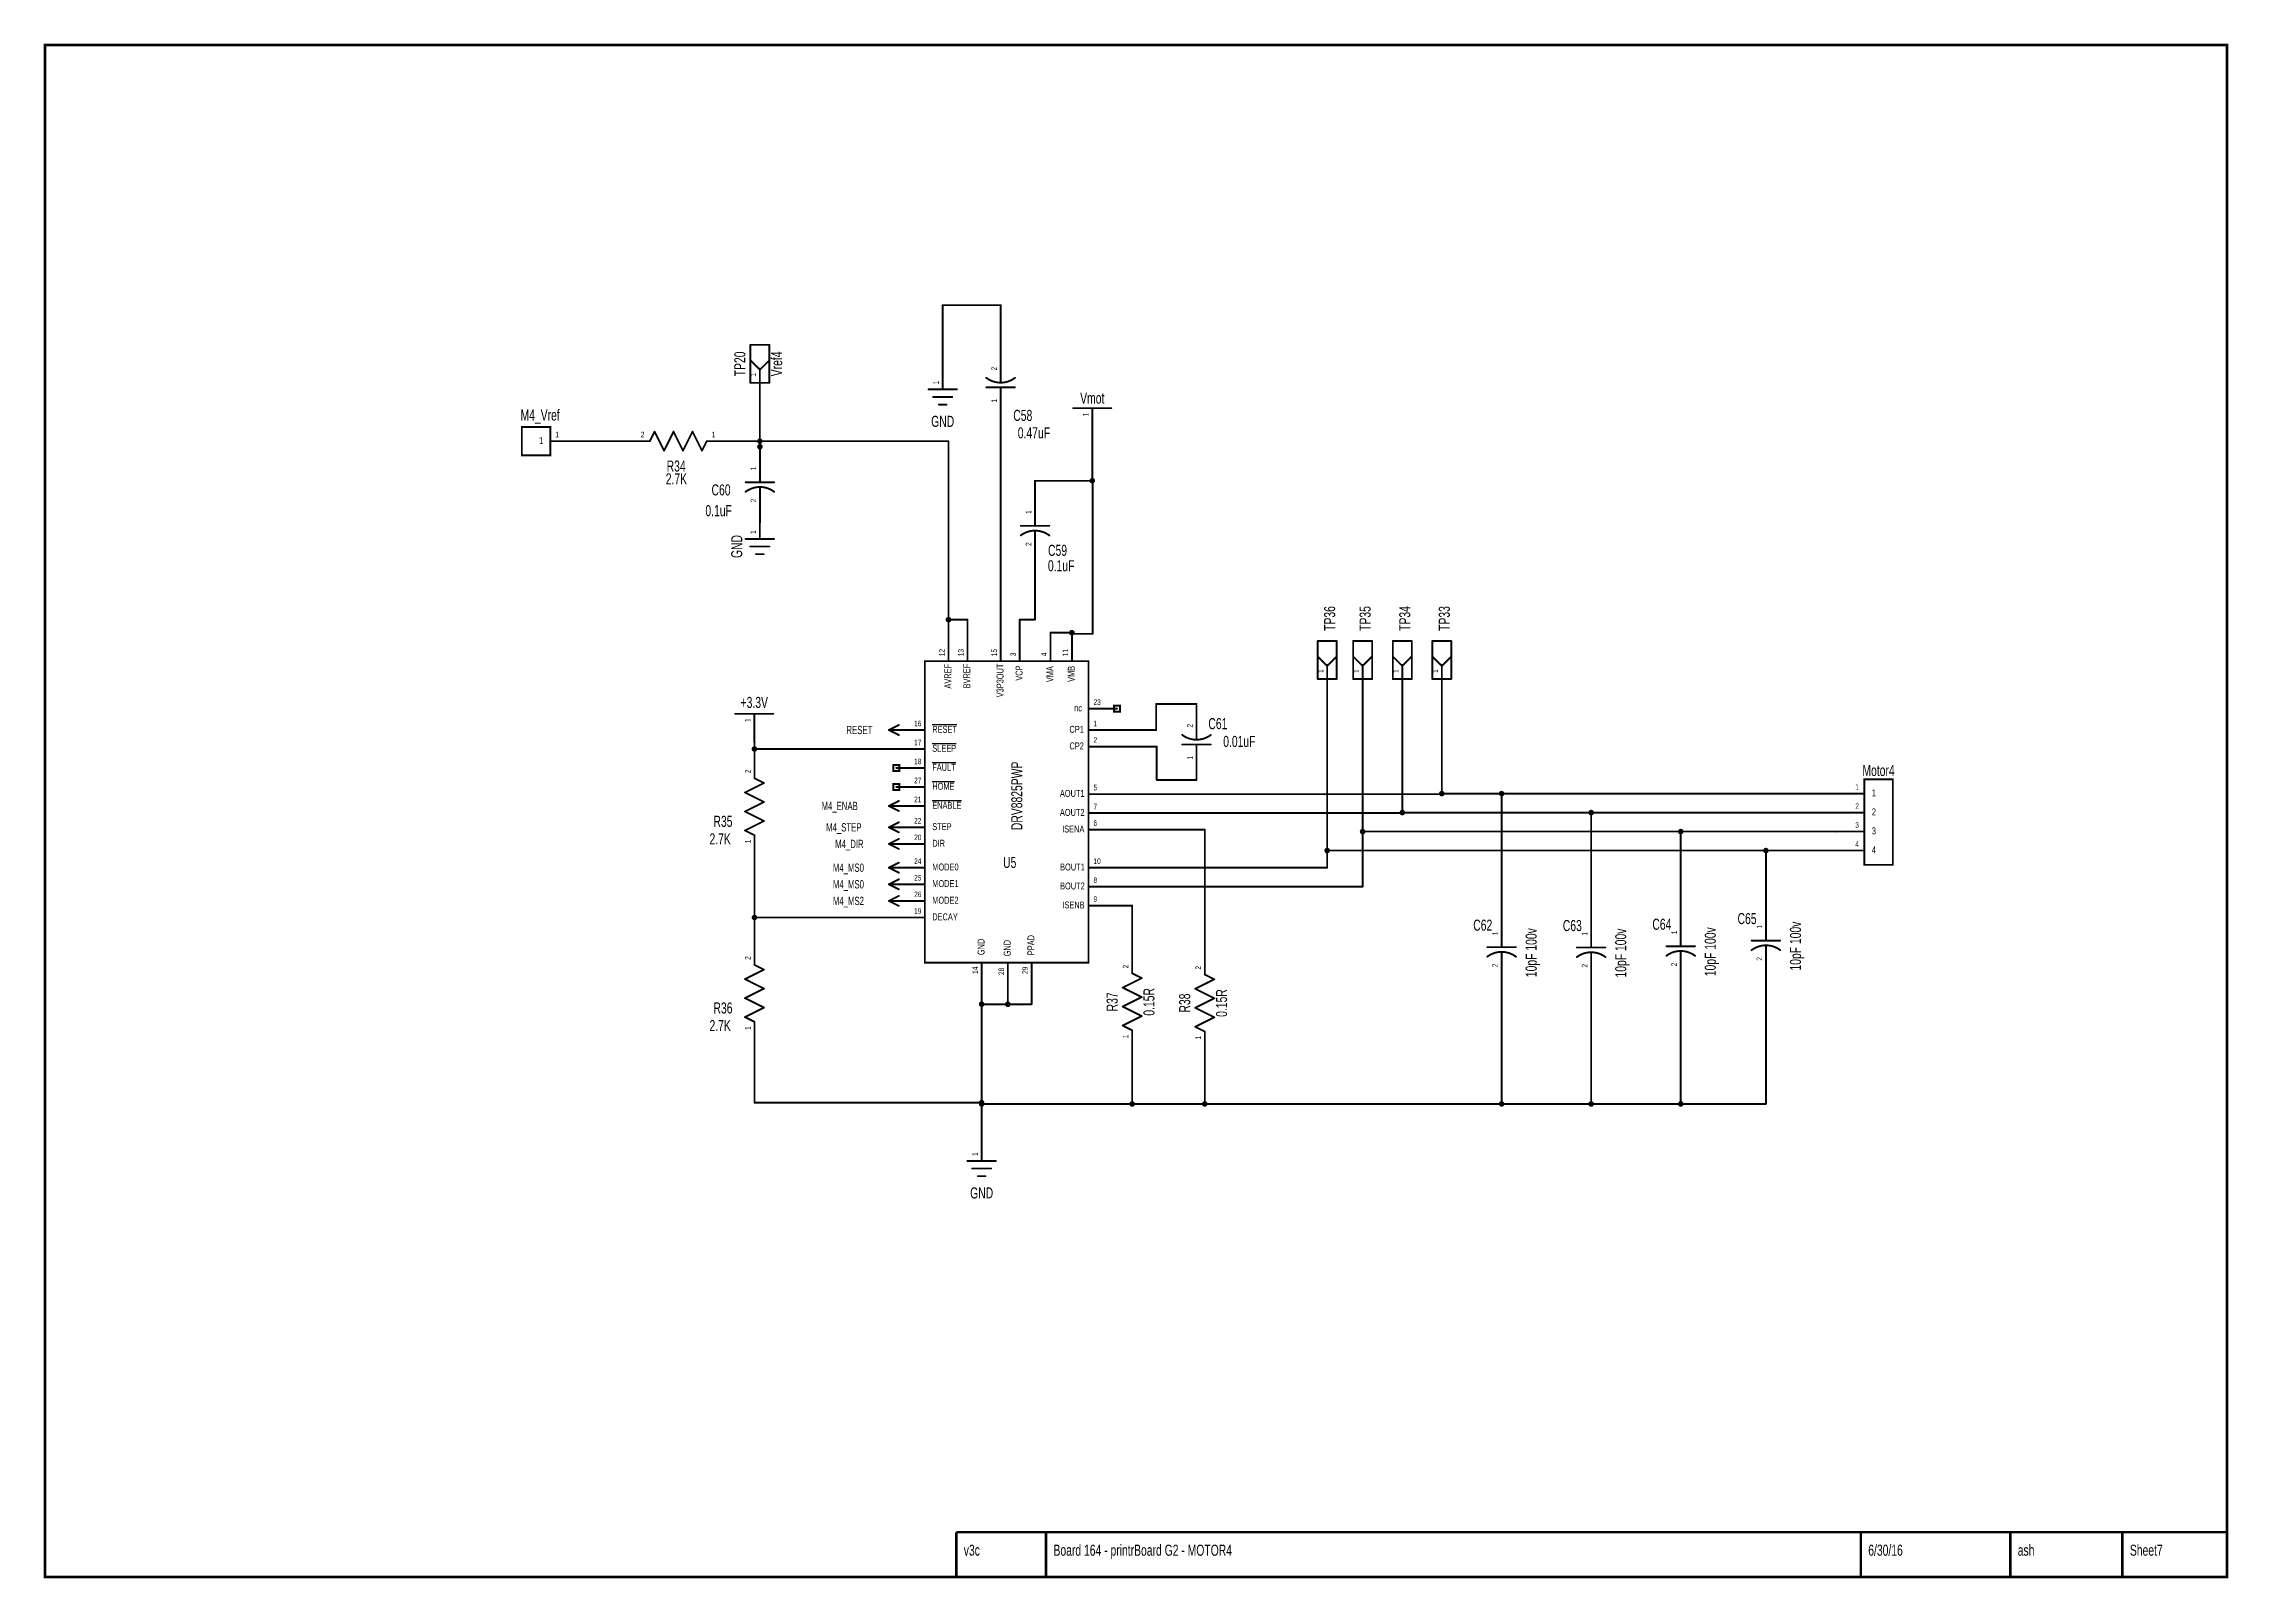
# Model space of a CAD drawing. Extents: x -2.5 to 9, y -2.1 to 6.
import ezdxf
from ezdxf.enums import TextEntityAlignment as Align

# ---------------------------------------------------------------- set-up
doc = ezdxf.new("R2010")
doc.units = 0
for name, color, linetype in [('Element', 253, 'CONTINUOUS'), ('Net', 50, 'CONTINUOUS'), ('Pin', 50, 'CONTINUOUS'), ('Titles', 253, 'CONTINUOUS')]:
    doc.layers.add(name, color=color, linetype=linetype)

msp = doc.modelspace()

# ---------------------------------------------------------------- texts
at = {"layer": 'Element', "width": 0.7}
for s, p in [('TP20', (1.1945, 4.2964)), ('GND', (1.1783, 3.3347)), ('TP36', (4.301, 2.9557)), ('TP35', (4.4877, 2.9557)), ('TP34', (4.6967, 2.9557)), ('TP33', (4.9049, 2.9557)), ('DRV8825PWP', (2.6533, 2.0215)), ('10pF 100v', (5.3624, 1.1958)), ('10pF 100v', (5.8341, 1.1938)), ('10pF 100v', (6.3058, 1.2006)), ('10pF 100v', (6.7545, 1.2304)), ('R37', (3.1555, 0.9369)), ('R38', (3.5376, 0.9306))]:
    msp.add_text(s, height=0.0583, rotation=90, dxfattribs=at).set_placement(p, align=Align.BOTTOM_CENTER)
for s, p in [('Vref4', (1.3126, 4.2964)), ('0.15R', (3.2736, 0.9369)), ('0.15R', (3.6557, 0.9306))]:
    msp.add_text(s, height=0.0583, rotation=90, dxfattribs=at).set_placement(p, align=Align.TOP_CENTER)
for s, p in [('Vmot', (3.0042, 4.0694)), ('M4_Vref', (0.0961, 3.9805)), ('C58', (2.6383, 3.9784)), ('GND', (2.2164, 3.9471)), ('0.47uF', (2.6968, 3.8867)), ('R34', (0.8126, 3.7116)), ('C60', (1.0491, 3.5863)), ('0.1uF', (1.0364, 3.4768)), ('C59', (2.8213, 3.2678)), ('0.1uF', (2.8404, 3.1865)), ('+3.3V', (1.224, 2.467)), ('C61', (3.6657, 2.3553)), ('0.01uF', (3.7787, 2.2616)), ('Motor4', (7.1454, 2.1086)), ('R35', (1.0591, 1.8407)), ('2.7K', (1.0443, 1.7483)), ('C65', (6.4529, 1.3287)), ('C62', (5.0608, 1.2941)), ('C63', (5.5325, 1.2921)), ('C64', (6.0042, 1.2989)), ('R36', (1.0591, 0.8579)), ('2.7K', (1.0443, 0.7655)), ('GND', (2.4216, -0.116))]:
    msp.add_text(s, height=0.0583, dxfattribs=at).set_placement(p, align=Align.BOTTOM_CENTER)
msp.add_text('2.7K', height=0.0583, dxfattribs=at).set_placement((0.8139, 3.7201), align=Align.TOP_CENTER)
msp.add_text('U5', height=0.0583, dxfattribs=at).set_placement((2.5345, 1.6245), align=Align.BOTTOM_LEFT)
at = {"layer": 'Pin', "width": 0.7}
for s, height, p in [('2', 0.0292, (2.4724, 4.2618)), ('1', 0.0292, (1.2043, 4.2288)), ('1', 0.0292, (2.1671, 4.1884)), ('1', 0.0292, (2.4724, 4.0929)), ('1', 0.0292, (2.955, 4.0202)), ('1', 0.0292, (1.2045, 3.7363)), ('2', 0.0292, (1.2045, 3.5674)), ('1', 0.0292, (2.6535, 3.5066)), ('1', 0.0292, (1.204, 3.4009)), ('2', 0.0292, (2.6535, 3.3377)), ('12', 0.0292, (2.1978, 2.7572)), ('13', 0.0292, (2.2978, 2.7571)), ('15', 0.0292, (2.4728, 2.7572)), ('3', 0.0292, (2.5728, 2.7572)), ('4', 0.0292, (2.7353, 2.7571)), ('11', 0.0292, (2.8478, 2.7572)), ('AVREF', 0.0365, (2.2251, 2.5865)), ('BVREF', 0.0365, (2.3251, 2.5876)), ('V3P3OUT', 0.0365, (2.5001, 2.5406)), ('VCP', 0.0365, (2.6001, 2.6281)), ('VMA', 0.0365, (2.7626, 2.6204)), ('VMB', 0.0365, (2.8751, 2.6215)), ('1', 0.0292, (4.1921, 2.6693)), ('1', 0.0292, (4.3788, 2.6693)), ('1', 0.0292, (4.5878, 2.6693)), ('1', 0.0292, (4.796, 2.6693)), ('1', 0.0292, (1.1748, 2.4113)), ('2', 0.0292, (3.5042, 2.3816)), ('1', 0.0292, (3.5042, 2.2127)), ('2', 0.0292, (1.1758, 2.1407)), ('1', 0.0292, (1.1758, 1.7718)), ('PPAD', 0.0365, (2.6626, 1.1825)), ('1', 0.0292, (5.1109, 1.2882)), ('1', 0.0292, (5.5826, 1.2862)), ('1', 0.0292, (6.0543, 1.293)), ('1', 0.0292, (6.5031, 1.3228)), ('2', 0.0292, (1.1758, 1.1579)), ('GND', 0.0365, (2.4001, 1.1828)), ('GND', 0.0365, (2.5376, 1.1765)), ('2', 0.0292, (6.5031, 1.1539)), ('14', 0.0292, (2.3728, 1.0843)), ('28', 0.0292, (2.5103, 1.0781)), ('29', 0.0292, (2.6353, 1.0841)), ('2', 0.0292, (3.1653, 1.1132)), ('2', 0.0292, (3.5475, 1.1068)), ('2', 0.0292, (5.1109, 1.1193)), ('2', 0.0292, (5.5826, 1.1173)), ('2', 0.0292, (6.0543, 1.1241)), ('1', 0.0292, (1.1758, 0.789)), ('1', 0.0292, (3.1653, 0.7443)), ('1', 0.0292, (3.5475, 0.7379)), ('1', 0.0292, (2.3724, 0.1253))]:
    msp.add_text(s, height=height, rotation=90, dxfattribs=at).set_placement(p, align=Align.TOP_LEFT)
for s, height, p in [('1', 0.0292, (0.1761, 3.9386)), ('2', 0.0292, (0.6262, 3.9387)), ('1', 0.0292, (1.0001, 3.9387)), ('1', 0.0365, (0.0908, 3.9113)), ('16', 0.0292, (2.0662, 2.4176)), ('nc', 0.0365, (2.909, 2.5028)), ('23', 0.0292, (3.0108, 2.5301)), ('1', 0.0292, (3.0108, 2.4176)), ('RESET', 0.0437, (1.7095, 2.3903)), ('17', 0.0292, (2.0662, 2.3176)), ('%%oRESET', 0.0365, (2.1614, 2.3903)), ('CP1', 0.0365, (2.8839, 2.3903)), ('CP2', 0.0365, (2.8839, 2.3028)), ('2', 0.0292, (3.0108, 2.3301)), ('18', 0.0292, (2.0662, 2.2176)), ('%%oSLEEP', 0.0365, (2.1614, 2.2903)), ('%%oFAULT', 0.0365, (2.1614, 2.1903)), ('27', 0.0292, (2.0662, 2.1176)), ('%%oHOME', 0.0365, (2.1614, 2.0903)), ('5', 0.0292, (3.0108, 2.0801)), ('1', 0.0292, (7.0229, 2.0828)), ('M4_ENAB', 0.0437, (1.5783, 1.9903)), ('21', 0.0292, (2.0662, 2.0176)), ('%%oENABLE', 0.0365, (2.1614, 1.9903)), ('AOUT1', 0.0365, (2.8336, 2.0528)), ('7', 0.0292, (3.0108, 1.9801)), ('2', 0.0292, (7.0232, 1.9828)), ('2', 0.0365, (7.1102, 1.9555)), ('1', 0.0365, (7.1098, 2.0555)), ('M4_STEP', 0.0437, (1.6022, 1.8778)), ('22', 0.0292, (2.0662, 1.9051)), ('STEP', 0.0365, (2.1614, 1.8778)), ('AOUT2', 0.0365, (2.8336, 1.9528)), ('ISENA', 0.0365, (2.8456, 1.8653)), ('6', 0.0292, (3.0108, 1.8926)), ('3', 0.0292, (7.023, 1.8828)), ('3', 0.0365, (7.11, 1.8555)), ('M4_DIR', 0.0437, (1.6499, 1.7903)), ('20', 0.0292, (2.0662, 1.8176)), ('DIR', 0.0365, (2.1614, 1.7903)), ('4', 0.0292, (7.0229, 1.7828)), ('4', 0.0365, (7.1098, 1.7555)), ('M4_MS0', 0.0437, (1.638, 1.6653)), ('24', 0.0292, (2.0662, 1.6926)), ('MODE0', 0.0365, (2.1614, 1.6653)), ('BOUT1', 0.0365, (2.8347, 1.6653)), ('10', 0.0292, (3.0108, 1.6926)), ('M4_MS0', 0.0437, (1.638, 1.5778)), ('25', 0.0292, (2.0662, 1.6051)), ('26', 0.0292, (2.0662, 1.5176)), ('MODE1', 0.0365, (2.1614, 1.5778)), ('BOUT2', 0.0365, (2.8347, 1.5653)), ('8', 0.0292, (3.0108, 1.5926)), ('M4_MS2', 0.0437, (1.638, 1.4903)), ('19', 0.0292, (2.0662, 1.4301)), ('MODE2', 0.0365, (2.1614, 1.4903)), ('DECAY', 0.0365, (2.1614, 1.4028)), ('ISENB', 0.0365, (2.8467, 1.4653)), ('9', 0.0292, (3.0108, 1.4926))]:
    msp.add_text(s, height=height, dxfattribs=at).set_placement(p, align=Align.TOP_LEFT)
at = {"layer": 'Titles', "width": 0.7}
for s, p in [('v3c', (2.3274, -1.9215)), ('Board 164 - printrBoard G2 - MOTOR4', (2.7999, -1.9215)), ('6/30/16', (7.0912, -1.9215)), ('ash', (7.8786, -1.9215)), ('Sheet7', (8.4692, -1.9215))]:
    msp.add_text(s, height=0.0583, dxfattribs=at).set_placement(p, align=Align.TOP_LEFT)

# ---------------------------------------------------------------- linework, layer by layer
at = {"layer": 'Element', "linetype": 'CONTINUOUS'}
for points, const_width in [([(1.2035, 4.3964), (1.3035, 4.3964)], 0.0098), ([(1.2035, 4.1964), (1.2035, 4.3964)], 0.0098), ([(1.3035, 4.3964), (1.3035, 4.1964)], 0.0098), ([(1.2035, 4.3152), (1.2535, 4.2652)], 0.0098), ([(1.3035, 4.3152), (1.2535, 4.2652)], 0.0098), ([(1.2535, 4.2714), (1.2535, 4.1964)], 0.0098), ([(1.3035, 4.1964), (1.2035, 4.1964)], 0.0098), ([(2.1414, 4.1621), (2.2914, 4.1621)], 0.0098), ([(2.4464, 4.2228), (2.453, 4.2181), (2.4599, 4.2139), (2.467, 4.2101), (2.4744, 4.2068), (2.4819, 4.204), (2.4897, 4.2017), (2.4975, 4.1999), (2.5055, 4.1986), (2.5135, 4.1978), (2.5216, 4.1976), (2.5297, 4.1978), (2.5377, 4.1986), (2.5457, 4.1999), (2.5535, 4.2017), (2.5613, 4.204), (2.5688, 4.2069), (2.5762, 4.2101), (2.5833, 4.2139), (2.5902, 4.2181), (2.5968, 4.2228)], 0.01), ([(2.5966, 4.1726), (2.4466, 4.1726)], 0.0098), ([(2.5216, 4.1976), (2.5216, 4.2356)], 0.0098), ([(2.5216, 4.1356), (2.5216, 4.1726)], 0.0098), ([(2.1664, 4.1221), (2.2664, 4.1221)], 0.0098), ([(2.1964, 4.0821), (2.2364, 4.0821)], 0.0098), ([(2.9042, 4.0629), (3.1042, 4.0629)], 0.0098), ([(0.1499, 3.9644), (0, 3.9644), (0, 3.8144), (0.1499, 3.8144), (0.1499, 3.9644)], 0.0098), ([(0.6988, 3.9394), (0.6738, 3.8894)], 0.0098), ([(0.7488, 3.8394), (0.6988, 3.9394)], 0.0098), ([(0.7988, 3.9394), (0.7488, 3.8394)], 0.0098), ([(0.8488, 3.8394), (0.7988, 3.9394)], 0.0098), ([(0.8988, 3.9394), (0.8488, 3.8394)], 0.0098), ([(0.9488, 3.8394), (0.8988, 3.9394)], 0.0098), ([(0.9738, 3.8894), (0.9488, 3.8394)], 0.0098), ([(1.2538, 3.71), (1.2538, 3.673)], 0.0098), ([(1.329, 3.6228), (1.3224, 3.6275), (1.3155, 3.6317), (1.3084, 3.6355), (1.301, 3.6387), (1.2934, 3.6416), (1.2857, 3.6439), (1.2778, 3.6457), (1.2699, 3.647), (1.2618, 3.6478), (1.2538, 3.648), (1.2457, 3.6477), (1.2377, 3.647), (1.2297, 3.6457), (1.2218, 3.6439), (1.2141, 3.6415), (1.2065, 3.6387), (1.1992, 3.6354), (1.192, 3.6317), (1.1851, 3.6275), (1.1785, 3.6228)], 0.01), ([(1.1788, 3.673), (1.3288, 3.673)], 0.0098), ([(1.2538, 3.648), (1.2538, 3.61)], 0.0098), ([(2.7027, 3.4803), (2.7027, 3.4433)], 0.0098), ([(1.1783, 3.3747), (1.3283, 3.3747)], 0.0098), ([(1.2033, 3.3347), (1.3033, 3.3347)], 0.0098), ([(2.7779, 3.3931), (2.7713, 3.3978), (2.7644, 3.402), (2.7573, 3.4058), (2.7499, 3.409), (2.7424, 3.4119), (2.7346, 3.4142), (2.7268, 3.416), (2.7188, 3.4173), (2.7108, 3.4181), (2.7027, 3.4183), (2.6946, 3.4181), (2.6866, 3.4173), (2.6786, 3.416), (2.6708, 3.4142), (2.663, 3.4118), (2.6555, 3.409), (2.6481, 3.4057), (2.641, 3.402), (2.6341, 3.3978), (2.6275, 3.3931)], 0.01), ([(2.6277, 3.4433), (2.7777, 3.4433)], 0.0098), ([(2.7027, 3.4183), (2.7027, 3.3803)], 0.0098), ([(1.2333, 3.2947), (1.2733, 3.2947)], 0.0098), ([(4.1913, 2.837), (4.2913, 2.837)], 0.0098), ([(4.1913, 2.637), (4.1913, 2.837)], 0.0098), ([(4.2913, 2.837), (4.2913, 2.637)], 0.0098), ([(4.378, 2.837), (4.478, 2.837)], 0.0098), ([(4.378, 2.637), (4.378, 2.837)], 0.0098), ([(4.478, 2.837), (4.478, 2.637)], 0.0098), ([(4.587, 2.837), (4.687, 2.837)], 0.0098), ([(4.587, 2.637), (4.587, 2.837)], 0.0098), ([(4.687, 2.837), (4.687, 2.637)], 0.0098), ([(4.7952, 2.837), (4.8952, 2.837)], 0.0098), ([(4.7952, 2.637), (4.7952, 2.837)], 0.0098), ([(4.8952, 2.837), (4.8952, 2.637)], 0.0098), ([(2.122, 2.7309), (2.9845, 2.7309), (2.9845, 1.1434), (2.122, 1.1434), (2.122, 2.7309)], 0.0098), ([(4.1913, 2.7557), (4.2413, 2.7057)], 0.0098), ([(4.2913, 2.7557), (4.2413, 2.7057)], 0.0098), ([(4.2413, 2.712), (4.2413, 2.637)], 0.0098), ([(4.378, 2.7557), (4.428, 2.7057)], 0.0098), ([(4.478, 2.7557), (4.428, 2.7057)], 0.0098), ([(4.428, 2.712), (4.428, 2.637)], 0.0098), ([(4.587, 2.7557), (4.637, 2.7057)], 0.0098), ([(4.687, 2.7557), (4.637, 2.7057)], 0.0098), ([(4.637, 2.712), (4.637, 2.637)], 0.0098), ([(4.7952, 2.7557), (4.8452, 2.7057)], 0.0098), ([(4.8952, 2.7557), (4.8452, 2.7057)], 0.0098), ([(4.8452, 2.712), (4.8452, 2.637)], 0.0098), ([(4.2913, 2.637), (4.1913, 2.637)], 0.0098), ([(4.478, 2.637), (4.378, 2.637)], 0.0098), ([(4.687, 2.637), (4.587, 2.637)], 0.0098), ([(4.8952, 2.637), (4.7952, 2.637)], 0.0098), ([(1.124, 2.4539), (1.324, 2.4539)], 0.0098), ([(3.4782, 2.3425), (3.4848, 2.3378), (3.4917, 2.3336), (3.4989, 2.3299), (3.5062, 2.3266), (3.5138, 2.3238), (3.5215, 2.3214), (3.5294, 2.3196), (3.5374, 2.3183), (3.5454, 2.3176), (3.5535, 2.3173), (3.5615, 2.3176), (3.5696, 2.3183), (3.5775, 2.3196), (3.5854, 2.3215), (3.5931, 2.3238), (3.6007, 2.3266), (3.608, 2.3299), (3.6152, 2.3336), (3.6221, 2.3378), (3.6287, 2.3425)], 0.01), ([(3.5535, 2.3173), (3.5535, 2.3553)], 0.0098), ([(3.6285, 2.2923), (3.4785, 2.2923)], 0.0098), ([(3.5535, 2.2553), (3.5535, 2.2923)], 0.0098), ([(1.1751, 2.0394), (1.2751, 2.0894)], 0.0098), ([(1.2751, 2.0894), (1.2251, 2.1144)], 0.0098), ([(7.0704, 2.1086), (7.2203, 2.1086), (7.2203, 1.6586), (7.0704, 1.6586), (7.0704, 2.1086)], 0.0098), ([(1.2751, 1.9894), (1.1751, 2.0394)], 0.0098), ([(1.1751, 1.9394), (1.2751, 1.9894)], 0.0098), ([(1.2751, 1.8894), (1.1751, 1.9394)], 0.0098), ([(1.1751, 1.8394), (1.2751, 1.8894)], 0.0098), ([(1.2251, 1.8144), (1.1751, 1.8394)], 0.0098), ([(5.1602, 1.2619), (5.1602, 1.2249)], 0.0098), ([(6.1035, 1.2667), (6.1035, 1.2297)], 0.0098), ([(6.5523, 1.2965), (6.5523, 1.2595)], 0.0098), ([(5.2354, 1.1748), (5.2288, 1.1794), (5.2219, 1.1836), (5.2148, 1.1874), (5.2074, 1.1907), (5.1998, 1.1935), (5.1921, 1.1958), (5.1842, 1.1976), (5.1763, 1.1989), (5.1682, 1.1997), (5.1602, 1.1999), (5.1521, 1.1997), (5.1441, 1.1989), (5.1361, 1.1976), (5.1282, 1.1958), (5.1205, 1.1935), (5.1129, 1.1906), (5.1056, 1.1874), (5.0984, 1.1836), (5.0915, 1.1794), (5.0849, 1.1747)], 0.01), ([(5.0852, 1.2249), (5.2352, 1.2249)], 0.0098), ([(5.1602, 1.1999), (5.1602, 1.1619)], 0.0098), ([(5.707, 1.1727), (5.7004, 1.1774), (5.6936, 1.1816), (5.6864, 1.1854), (5.6791, 1.1887), (5.6715, 1.1915), (5.6638, 1.1938), (5.6559, 1.1956), (5.6479, 1.1969), (5.6399, 1.1977), (5.6318, 1.1979), (5.6238, 1.1977), (5.6157, 1.1969), (5.6078, 1.1956), (5.5999, 1.1938), (5.5922, 1.1915), (5.5846, 1.1886), (5.5772, 1.1854), (5.5701, 1.1816), (5.5632, 1.1774), (5.5566, 1.1727)], 0.01), ([(5.5568, 1.2229), (5.7068, 1.2229)], 0.0098), ([(5.6318, 1.2599), (5.6318, 1.2229)], 0.0098), ([(5.6318, 1.1979), (5.6318, 1.1599)], 0.0098), ([(6.1788, 1.1796), (6.1722, 1.1842), (6.1653, 1.1884), (6.1581, 1.1922), (6.1508, 1.1955), (6.1432, 1.1983), (6.1355, 1.2006), (6.1276, 1.2024), (6.1196, 1.2037), (6.1116, 1.2045), (6.1035, 1.2047), (6.0955, 1.2045), (6.0874, 1.2037), (6.0795, 1.2024), (6.0716, 1.2006), (6.0639, 1.1983), (6.0563, 1.1955), (6.0489, 1.1922), (6.0418, 1.1884), (6.0349, 1.1842), (6.0283, 1.1795)], 0.01), ([(6.0285, 1.2297), (6.1785, 1.2297)], 0.0098), ([(6.1035, 1.2047), (6.1035, 1.1667)], 0.0098), ([(6.6275, 1.2094), (6.6209, 1.214), (6.614, 1.2182), (6.6069, 1.222), (6.5995, 1.2253), (6.5919, 1.2281), (6.5842, 1.2304), (6.5763, 1.2322), (6.5684, 1.2335), (6.5603, 1.2343), (6.5523, 1.2345), (6.5442, 1.2343), (6.5362, 1.2335), (6.5282, 1.2322), (6.5203, 1.2304), (6.5126, 1.2281), (6.505, 1.2253), (6.4977, 1.222), (6.4905, 1.2182), (6.4836, 1.214), (6.477, 1.2093)], 0.01), ([(6.4773, 1.2595), (6.6273, 1.2595)], 0.0098), ([(6.5523, 1.2345), (6.5523, 1.1965)], 0.0098), ([(1.1751, 1.0566), (1.2751, 1.1066)], 0.0098), ([(1.2751, 1.0066), (1.1751, 1.0566)], 0.0098), ([(1.2751, 1.1066), (1.2251, 1.1316)], 0.0098), ([(3.1645, 1.0119), (3.2645, 1.0619)], 0.0098), ([(3.2645, 1.0619), (3.2145, 1.0869)], 0.0098), ([(3.5467, 1.0056), (3.6467, 1.0556)], 0.0098), ([(3.6467, 1.0556), (3.5967, 1.0806)], 0.0098), ([(1.1751, 0.9566), (1.2751, 1.0066)], 0.0098), ([(1.2751, 0.9066), (1.1751, 0.9566)], 0.0098), ([(3.2645, 0.9619), (3.1645, 1.0119)], 0.0098), ([(3.1645, 0.9119), (3.2645, 0.9619)], 0.0098), ([(3.6467, 0.9556), (3.5467, 1.0056)], 0.0098), ([(3.5467, 0.9056), (3.6467, 0.9556)], 0.0098), ([(1.1751, 0.8566), (1.2751, 0.9066)], 0.0098), ([(1.2251, 0.8316), (1.1751, 0.8566)], 0.0098), ([(3.2645, 0.8619), (3.1645, 0.9119)], 0.0098), ([(3.1645, 0.8119), (3.2645, 0.8619)], 0.0098), ([(3.2145, 0.7869), (3.1645, 0.8119)], 0.0098), ([(3.6467, 0.8556), (3.5467, 0.9056)], 0.0098), ([(3.5467, 0.8056), (3.6467, 0.8556)], 0.0098), ([(3.5967, 0.7806), (3.5467, 0.8056)], 0.0098), ([(2.3466, 0.0991), (2.4966, 0.0991)], 0.0098), ([(2.3716, 0.0591), (2.4716, 0.0591)], 0.0098), ([(2.4016, 0.0191), (2.4416, 0.0191)], 0.0098)]:
    msp.add_lwpolyline(points, dxfattribs=dict(at, const_width=const_width))
for points, const_width in [([(1.201, 4.3964, 1), (1.206, 4.3964, 1), (1.201, 4.3964, 1)], 0.0049), ([(1.201, 4.3964, 1), (1.206, 4.3964, 1), (1.201, 4.3964, 1)], 0.0049), ([(1.301, 4.3964, 1), (1.306, 4.3964, 1), (1.301, 4.3964, 1)], 0.0049), ([(1.301, 4.3964, 1), (1.306, 4.3964, 1), (1.301, 4.3964, 1)], 0.0049), ([(1.201, 4.3152, 1), (1.206, 4.3152, 1), (1.201, 4.3152, 1)], 0.0049), ([(1.251, 4.2714, 1), (1.256, 4.2714, 1), (1.251, 4.2714, 1)], 0.0049), ([(1.251, 4.2652, 1), (1.256, 4.2652, 1), (1.251, 4.2652, 1)], 0.0049), ([(1.251, 4.2652, 1), (1.256, 4.2652, 1), (1.251, 4.2652, 1)], 0.0049), ([(1.301, 4.3152, 1), (1.306, 4.3152, 1), (1.301, 4.3152, 1)], 0.0049), ([(1.201, 4.1964, 1), (1.206, 4.1964, 1), (1.201, 4.1964, 1)], 0.0049), ([(1.201, 4.1964, 1), (1.206, 4.1964, 1), (1.201, 4.1964, 1)], 0.0049), ([(1.251, 4.1964, 1), (1.256, 4.1964, 1), (1.251, 4.1964, 1)], 0.0049), ([(1.301, 4.1964, 1), (1.306, 4.1964, 1), (1.301, 4.1964, 1)], 0.0049), ([(1.301, 4.1964, 1), (1.306, 4.1964, 1), (1.301, 4.1964, 1)], 0.0049), ([(2.1389, 4.1621, 1), (2.1438, 4.1621, 1), (2.1389, 4.1621, 1)], 0.0049), ([(2.2889, 4.1621, 1), (2.2938, 4.1621, 1), (2.2889, 4.1621, 1)], 0.0049), ([(2.4439, 4.2228, 1), (2.4489, 4.2228, 1), (2.4439, 4.2228, 1)], 0.005), ([(2.4441, 4.1726, 1), (2.4491, 4.1726, 1), (2.4441, 4.1726, 1)], 0.0049), ([(2.5191, 4.2356, 1), (2.5241, 4.2356, 1), (2.5191, 4.2356, 1)], 0.0049), ([(2.5191, 4.1976, 1), (2.5241, 4.1976, 1), (2.5191, 4.1976, 1)], 0.0049), ([(2.5191, 4.1726, 1), (2.5241, 4.1726, 1), (2.5191, 4.1726, 1)], 0.0049), ([(2.5941, 4.1726, 1), (2.5991, 4.1726, 1), (2.5941, 4.1726, 1)], 0.0049), ([(2.5943, 4.2228, 1), (2.5993, 4.2228, 1), (2.5943, 4.2228, 1)], 0.005), ([(2.1639, 4.1221, 1), (2.1688, 4.1221, 1), (2.1639, 4.1221, 1)], 0.0049), ([(2.1939, 4.0821, 1), (2.1988, 4.0821, 1), (2.1939, 4.0821, 1)], 0.0049), ([(2.2339, 4.0821, 1), (2.2388, 4.0821, 1), (2.2339, 4.0821, 1)], 0.0049), ([(2.2639, 4.1221, 1), (2.2688, 4.1221, 1), (2.2639, 4.1221, 1)], 0.0049), ([(2.5191, 4.1356, 1), (2.5241, 4.1356, 1), (2.5191, 4.1356, 1)], 0.0049), ([(2.9017, 4.0629, 1), (2.9066, 4.0629, 1), (2.9017, 4.0629, 1)], 0.0049), ([(3.1017, 4.0629, 1), (3.1066, 4.0629, 1), (3.1017, 4.0629, 1)], 0.0049), ([(0.6964, 3.9394, 1), (0.7013, 3.9394, 1), (0.6964, 3.9394, 1)], 0.0049), ([(0.6964, 3.9394, 1), (0.7013, 3.9394, 1), (0.6964, 3.9394, 1)], 0.0049), ([(0.7964, 3.9394, 1), (0.8013, 3.9394, 1), (0.7964, 3.9394, 1)], 0.0049), ([(0.7964, 3.9394, 1), (0.8013, 3.9394, 1), (0.7964, 3.9394, 1)], 0.0049), ([(0.8964, 3.9394, 1), (0.9013, 3.9394, 1), (0.8964, 3.9394, 1)], 0.0049), ([(0.8964, 3.9394, 1), (0.9013, 3.9394, 1), (0.8964, 3.9394, 1)], 0.0049), ([(0.6714, 3.8894, 1), (0.6763, 3.8894, 1), (0.6714, 3.8894, 1)], 0.0049), ([(0.7464, 3.8394, 1), (0.7513, 3.8394, 1), (0.7464, 3.8394, 1)], 0.0049), ([(0.7464, 3.8394, 1), (0.7513, 3.8394, 1), (0.7464, 3.8394, 1)], 0.0049), ([(0.8464, 3.8394, 1), (0.8513, 3.8394, 1), (0.8464, 3.8394, 1)], 0.0049), ([(0.8464, 3.8394, 1), (0.8513, 3.8394, 1), (0.8464, 3.8394, 1)], 0.0049), ([(0.9464, 3.8394, 1), (0.9513, 3.8394, 1), (0.9464, 3.8394, 1)], 0.0049), ([(0.9464, 3.8394, 1), (0.9513, 3.8394, 1), (0.9464, 3.8394, 1)], 0.0049), ([(0.9714, 3.8894, 1), (0.9763, 3.8894, 1), (0.9714, 3.8894, 1)], 0.0049), ([(1.2513, 3.71, 1), (1.2562, 3.71, 1), (1.2513, 3.71, 1)], 0.0049), ([(1.176, 3.6228, 1), (1.181, 3.6228, 1), (1.176, 3.6228, 1)], 0.005), ([(1.1763, 3.673, 1), (1.1812, 3.673, 1), (1.1763, 3.673, 1)], 0.0049), ([(1.2513, 3.673, 1), (1.2562, 3.673, 1), (1.2513, 3.673, 1)], 0.0049), ([(1.2513, 3.648, 1), (1.2562, 3.648, 1), (1.2513, 3.648, 1)], 0.0049), ([(1.2513, 3.61, 1), (1.2562, 3.61, 1), (1.2513, 3.61, 1)], 0.0049), ([(1.3263, 3.673, 1), (1.3312, 3.673, 1), (1.3263, 3.673, 1)], 0.0049), ([(1.3265, 3.6228, 1), (1.3315, 3.6228, 1), (1.3265, 3.6228, 1)], 0.005), ([(2.7002, 3.4803, 1), (2.7052, 3.4803, 1), (2.7002, 3.4803, 1)], 0.0049), ([(1.1758, 3.3747, 1), (1.1807, 3.3747, 1), (1.1758, 3.3747, 1)], 0.0049), ([(1.2008, 3.3347, 1), (1.2057, 3.3347, 1), (1.2008, 3.3347, 1)], 0.0049), ([(1.3008, 3.3347, 1), (1.3057, 3.3347, 1), (1.3008, 3.3347, 1)], 0.0049), ([(1.3258, 3.3747, 1), (1.3307, 3.3747, 1), (1.3258, 3.3747, 1)], 0.0049), ([(2.625, 3.3931, 1), (2.63, 3.3931, 1), (2.625, 3.3931, 1)], 0.005), ([(2.6252, 3.4433, 1), (2.6302, 3.4433, 1), (2.6252, 3.4433, 1)], 0.0049), ([(2.7002, 3.4433, 1), (2.7052, 3.4433, 1), (2.7002, 3.4433, 1)], 0.0049), ([(2.7002, 3.4183, 1), (2.7052, 3.4183, 1), (2.7002, 3.4183, 1)], 0.0049), ([(2.7002, 3.3803, 1), (2.7052, 3.3803, 1), (2.7002, 3.3803, 1)], 0.0049), ([(2.7752, 3.4433, 1), (2.7802, 3.4433, 1), (2.7752, 3.4433, 1)], 0.0049), ([(2.7754, 3.3931, 1), (2.7804, 3.3931, 1), (2.7754, 3.3931, 1)], 0.005), ([(1.2308, 3.2947, 1), (1.2357, 3.2947, 1), (1.2308, 3.2947, 1)], 0.0049), ([(1.2708, 3.2947, 1), (1.2757, 3.2947, 1), (1.2708, 3.2947, 1)], 0.0049), ([(4.1888, 2.837, 1), (4.1937, 2.837, 1), (4.1888, 2.837, 1)], 0.0049), ([(4.1888, 2.837, 1), (4.1937, 2.837, 1), (4.1888, 2.837, 1)], 0.0049), ([(4.2888, 2.837, 1), (4.2937, 2.837, 1), (4.2888, 2.837, 1)], 0.0049), ([(4.2888, 2.837, 1), (4.2937, 2.837, 1), (4.2888, 2.837, 1)], 0.0049), ([(4.3756, 2.837, 1), (4.3805, 2.837, 1), (4.3756, 2.837, 1)], 0.0049), ([(4.3756, 2.837, 1), (4.3805, 2.837, 1), (4.3756, 2.837, 1)], 0.0049), ([(4.4756, 2.837, 1), (4.4805, 2.837, 1), (4.4756, 2.837, 1)], 0.0049), ([(4.4756, 2.837, 1), (4.4805, 2.837, 1), (4.4756, 2.837, 1)], 0.0049), ([(4.5846, 2.837, 1), (4.5895, 2.837, 1), (4.5846, 2.837, 1)], 0.0049), ([(4.5846, 2.837, 1), (4.5895, 2.837, 1), (4.5846, 2.837, 1)], 0.0049), ([(4.6846, 2.837, 1), (4.6895, 2.837, 1), (4.6846, 2.837, 1)], 0.0049), ([(4.6846, 2.837, 1), (4.6895, 2.837, 1), (4.6846, 2.837, 1)], 0.0049), ([(4.7927, 2.837, 1), (4.7976, 2.837, 1), (4.7927, 2.837, 1)], 0.0049), ([(4.7927, 2.837, 1), (4.7976, 2.837, 1), (4.7927, 2.837, 1)], 0.0049), ([(4.8927, 2.837, 1), (4.8976, 2.837, 1), (4.8927, 2.837, 1)], 0.0049), ([(4.8927, 2.837, 1), (4.8976, 2.837, 1), (4.8927, 2.837, 1)], 0.0049), ([(4.1888, 2.7557, 1), (4.1937, 2.7557, 1), (4.1888, 2.7557, 1)], 0.0049), ([(4.2388, 2.712, 1), (4.2437, 2.712, 1), (4.2388, 2.712, 1)], 0.0049), ([(4.2388, 2.7057, 1), (4.2437, 2.7057, 1), (4.2388, 2.7057, 1)], 0.0049), ([(4.2388, 2.7057, 1), (4.2437, 2.7057, 1), (4.2388, 2.7057, 1)], 0.0049), ([(4.2888, 2.7557, 1), (4.2937, 2.7557, 1), (4.2888, 2.7557, 1)], 0.0049), ([(4.3756, 2.7557, 1), (4.3805, 2.7557, 1), (4.3756, 2.7557, 1)], 0.0049), ([(4.4256, 2.712, 1), (4.4305, 2.712, 1), (4.4256, 2.712, 1)], 0.0049), ([(4.4256, 2.7057, 1), (4.4305, 2.7057, 1), (4.4256, 2.7057, 1)], 0.0049), ([(4.4256, 2.7057, 1), (4.4305, 2.7057, 1), (4.4256, 2.7057, 1)], 0.0049), ([(4.4756, 2.7557, 1), (4.4805, 2.7557, 1), (4.4756, 2.7557, 1)], 0.0049), ([(4.5846, 2.7557, 1), (4.5895, 2.7557, 1), (4.5846, 2.7557, 1)], 0.0049), ([(4.6346, 2.712, 1), (4.6395, 2.712, 1), (4.6346, 2.712, 1)], 0.0049), ([(4.6346, 2.7057, 1), (4.6395, 2.7057, 1), (4.6346, 2.7057, 1)], 0.0049), ([(4.6346, 2.7057, 1), (4.6395, 2.7057, 1), (4.6346, 2.7057, 1)], 0.0049), ([(4.6846, 2.7557, 1), (4.6895, 2.7557, 1), (4.6846, 2.7557, 1)], 0.0049), ([(4.7927, 2.7557, 1), (4.7976, 2.7557, 1), (4.7927, 2.7557, 1)], 0.0049), ([(4.8427, 2.712, 1), (4.8476, 2.712, 1), (4.8427, 2.712, 1)], 0.0049), ([(4.8427, 2.7057, 1), (4.8476, 2.7057, 1), (4.8427, 2.7057, 1)], 0.0049), ([(4.8427, 2.7057, 1), (4.8476, 2.7057, 1), (4.8427, 2.7057, 1)], 0.0049), ([(4.8927, 2.7557, 1), (4.8976, 2.7557, 1), (4.8927, 2.7557, 1)], 0.0049), ([(4.1888, 2.637, 1), (4.1937, 2.637, 1), (4.1888, 2.637, 1)], 0.0049), ([(4.1888, 2.637, 1), (4.1937, 2.637, 1), (4.1888, 2.637, 1)], 0.0049), ([(4.2388, 2.637, 1), (4.2437, 2.637, 1), (4.2388, 2.637, 1)], 0.0049), ([(4.2888, 2.637, 1), (4.2937, 2.637, 1), (4.2888, 2.637, 1)], 0.0049), ([(4.2888, 2.637, 1), (4.2937, 2.637, 1), (4.2888, 2.637, 1)], 0.0049), ([(4.3756, 2.637, 1), (4.3805, 2.637, 1), (4.3756, 2.637, 1)], 0.0049), ([(4.3756, 2.637, 1), (4.3805, 2.637, 1), (4.3756, 2.637, 1)], 0.0049), ([(4.4256, 2.637, 1), (4.4305, 2.637, 1), (4.4256, 2.637, 1)], 0.0049), ([(4.4756, 2.637, 1), (4.4805, 2.637, 1), (4.4756, 2.637, 1)], 0.0049), ([(4.4756, 2.637, 1), (4.4805, 2.637, 1), (4.4756, 2.637, 1)], 0.0049), ([(4.5846, 2.637, 1), (4.5895, 2.637, 1), (4.5846, 2.637, 1)], 0.0049), ([(4.5846, 2.637, 1), (4.5895, 2.637, 1), (4.5846, 2.637, 1)], 0.0049), ([(4.6346, 2.637, 1), (4.6395, 2.637, 1), (4.6346, 2.637, 1)], 0.0049), ([(4.6846, 2.637, 1), (4.6895, 2.637, 1), (4.6846, 2.637, 1)], 0.0049), ([(4.6846, 2.637, 1), (4.6895, 2.637, 1), (4.6846, 2.637, 1)], 0.0049), ([(4.7927, 2.637, 1), (4.7976, 2.637, 1), (4.7927, 2.637, 1)], 0.0049), ([(4.7927, 2.637, 1), (4.7976, 2.637, 1), (4.7927, 2.637, 1)], 0.0049), ([(4.8427, 2.637, 1), (4.8476, 2.637, 1), (4.8427, 2.637, 1)], 0.0049), ([(4.8927, 2.637, 1), (4.8976, 2.637, 1), (4.8927, 2.637, 1)], 0.0049), ([(4.8927, 2.637, 1), (4.8976, 2.637, 1), (4.8927, 2.637, 1)], 0.0049), ([(1.1215, 2.4539, 1), (1.1264, 2.4539, 1), (1.1215, 2.4539, 1)], 0.0049), ([(1.3215, 2.4539, 1), (1.3264, 2.4539, 1), (1.3215, 2.4539, 1)], 0.0049), ([(3.4757, 2.3425, 1), (3.4807, 2.3425, 1), (3.4757, 2.3425, 1)], 0.005), ([(3.551, 2.3553, 1), (3.5559, 2.3553, 1), (3.551, 2.3553, 1)], 0.0049), ([(3.551, 2.3173, 1), (3.5559, 2.3173, 1), (3.551, 2.3173, 1)], 0.0049), ([(3.6262, 2.3425, 1), (3.6312, 2.3425, 1), (3.6262, 2.3425, 1)], 0.005), ([(3.476, 2.2923, 1), (3.4809, 2.2923, 1), (3.476, 2.2923, 1)], 0.0049), ([(3.551, 2.2923, 1), (3.5559, 2.2923, 1), (3.551, 2.2923, 1)], 0.0049), ([(3.551, 2.2553, 1), (3.5559, 2.2553, 1), (3.551, 2.2553, 1)], 0.0049), ([(3.626, 2.2923, 1), (3.6309, 2.2923, 1), (3.626, 2.2923, 1)], 0.0049), ([(1.2226, 2.1144, 1), (1.2275, 2.1144, 1), (1.2226, 2.1144, 1)], 0.0049), ([(1.2726, 2.0894, 1), (1.2775, 2.0894, 1), (1.2726, 2.0894, 1)], 0.0049), ([(1.2726, 2.0894, 1), (1.2775, 2.0894, 1), (1.2726, 2.0894, 1)], 0.0049), ([(1.1726, 2.0394, 1), (1.1775, 2.0394, 1), (1.1726, 2.0394, 1)], 0.0049), ([(1.1726, 2.0394, 1), (1.1775, 2.0394, 1), (1.1726, 2.0394, 1)], 0.0049), ([(1.2726, 1.9894, 1), (1.2775, 1.9894, 1), (1.2726, 1.9894, 1)], 0.0049), ([(1.2726, 1.9894, 1), (1.2775, 1.9894, 1), (1.2726, 1.9894, 1)], 0.0049), ([(1.1726, 1.9394, 1), (1.1775, 1.9394, 1), (1.1726, 1.9394, 1)], 0.0049), ([(1.1726, 1.9394, 1), (1.1775, 1.9394, 1), (1.1726, 1.9394, 1)], 0.0049), ([(1.1726, 1.8394, 1), (1.1775, 1.8394, 1), (1.1726, 1.8394, 1)], 0.0049), ([(1.1726, 1.8394, 1), (1.1775, 1.8394, 1), (1.1726, 1.8394, 1)], 0.0049), ([(1.2726, 1.8894, 1), (1.2775, 1.8894, 1), (1.2726, 1.8894, 1)], 0.0049), ([(1.2726, 1.8894, 1), (1.2775, 1.8894, 1), (1.2726, 1.8894, 1)], 0.0049), ([(1.2226, 1.8144, 1), (1.2275, 1.8144, 1), (1.2226, 1.8144, 1)], 0.0049), ([(5.1577, 1.2619, 1), (5.1626, 1.2619, 1), (5.1577, 1.2619, 1)], 0.0049), ([(6.1011, 1.2667, 1), (6.106, 1.2667, 1), (6.1011, 1.2667, 1)], 0.0049), ([(6.5498, 1.2965, 1), (6.5547, 1.2965, 1), (6.5498, 1.2965, 1)], 0.0049), ([(5.0824, 1.1747, 1), (5.0874, 1.1747, 1), (5.0824, 1.1747, 1)], 0.005), ([(5.0827, 1.2249, 1), (5.0876, 1.2249, 1), (5.0827, 1.2249, 1)], 0.0049), ([(5.1577, 1.2249, 1), (5.1626, 1.2249, 1), (5.1577, 1.2249, 1)], 0.0049), ([(5.1577, 1.1999, 1), (5.1626, 1.1999, 1), (5.1577, 1.1999, 1)], 0.0049), ([(5.1577, 1.1619, 1), (5.1626, 1.1619, 1), (5.1577, 1.1619, 1)], 0.0049), ([(5.2327, 1.2249, 1), (5.2376, 1.2249, 1), (5.2327, 1.2249, 1)], 0.0049), ([(5.2329, 1.1748, 1), (5.2379, 1.1748, 1), (5.2329, 1.1748, 1)], 0.005), ([(5.5541, 1.1727, 1), (5.5591, 1.1727, 1), (5.5541, 1.1727, 1)], 0.005), ([(5.5544, 1.2229, 1), (5.5593, 1.2229, 1), (5.5544, 1.2229, 1)], 0.0049), ([(5.6294, 1.2599, 1), (5.6343, 1.2599, 1), (5.6294, 1.2599, 1)], 0.0049), ([(5.6294, 1.2229, 1), (5.6343, 1.2229, 1), (5.6294, 1.2229, 1)], 0.0049), ([(5.6294, 1.1979, 1), (5.6343, 1.1979, 1), (5.6294, 1.1979, 1)], 0.0049), ([(5.6294, 1.1599, 1), (5.6343, 1.1599, 1), (5.6294, 1.1599, 1)], 0.0049), ([(5.7044, 1.2229, 1), (5.7093, 1.2229, 1), (5.7044, 1.2229, 1)], 0.0049), ([(5.7045, 1.1727, 1), (5.7095, 1.1727, 1), (5.7045, 1.1727, 1)], 0.005), ([(6.0258, 1.1795, 1), (6.0308, 1.1795, 1), (6.0258, 1.1795, 1)], 0.005), ([(6.0261, 1.2297, 1), (6.031, 1.2297, 1), (6.0261, 1.2297, 1)], 0.0049), ([(6.1011, 1.2297, 1), (6.106, 1.2297, 1), (6.1011, 1.2297, 1)], 0.0049), ([(6.1011, 1.2047, 1), (6.106, 1.2047, 1), (6.1011, 1.2047, 1)], 0.0049), ([(6.1011, 1.1667, 1), (6.106, 1.1667, 1), (6.1011, 1.1667, 1)], 0.0049), ([(6.1761, 1.2297, 1), (6.181, 1.2297, 1), (6.1761, 1.2297, 1)], 0.0049), ([(6.1763, 1.1796, 1), (6.1813, 1.1796, 1), (6.1763, 1.1796, 1)], 0.005), ([(6.4745, 1.2093, 1), (6.4795, 1.2093, 1), (6.4745, 1.2093, 1)], 0.005), ([(6.4748, 1.2595, 1), (6.4797, 1.2595, 1), (6.4748, 1.2595, 1)], 0.0049), ([(6.5498, 1.2595, 1), (6.5547, 1.2595, 1), (6.5498, 1.2595, 1)], 0.0049), ([(6.5498, 1.2345, 1), (6.5547, 1.2345, 1), (6.5498, 1.2345, 1)], 0.0049), ([(6.5498, 1.1965, 1), (6.5547, 1.1965, 1), (6.5498, 1.1965, 1)], 0.0049), ([(6.6248, 1.2595, 1), (6.6297, 1.2595, 1), (6.6248, 1.2595, 1)], 0.0049), ([(6.625, 1.2094, 1), (6.63, 1.2094, 1), (6.625, 1.2094, 1)], 0.005), ([(1.1726, 1.0566, 1), (1.1775, 1.0566, 1), (1.1726, 1.0566, 1)], 0.0049), ([(1.1726, 1.0566, 1), (1.1775, 1.0566, 1), (1.1726, 1.0566, 1)], 0.0049), ([(1.2226, 1.1316, 1), (1.2275, 1.1316, 1), (1.2226, 1.1316, 1)], 0.0049), ([(1.2726, 1.1066, 1), (1.2775, 1.1066, 1), (1.2726, 1.1066, 1)], 0.0049), ([(1.2726, 1.1066, 1), (1.2775, 1.1066, 1), (1.2726, 1.1066, 1)], 0.0049), ([(3.212, 1.0869, 1), (3.217, 1.0869, 1), (3.212, 1.0869, 1)], 0.0049), ([(3.262, 1.0619, 1), (3.267, 1.0619, 1), (3.262, 1.0619, 1)], 0.0049), ([(3.262, 1.0619, 1), (3.267, 1.0619, 1), (3.262, 1.0619, 1)], 0.0049), ([(3.5942, 1.0806, 1), (3.5992, 1.0806, 1), (3.5942, 1.0806, 1)], 0.0049), ([(3.6442, 1.0556, 1), (3.6492, 1.0556, 1), (3.6442, 1.0556, 1)], 0.0049), ([(3.6442, 1.0556, 1), (3.6492, 1.0556, 1), (3.6442, 1.0556, 1)], 0.0049), ([(1.1726, 0.9566, 1), (1.1775, 0.9566, 1), (1.1726, 0.9566, 1)], 0.0049), ([(1.1726, 0.9566, 1), (1.1775, 0.9566, 1), (1.1726, 0.9566, 1)], 0.0049), ([(1.2726, 1.0066, 1), (1.2775, 1.0066, 1), (1.2726, 1.0066, 1)], 0.0049), ([(1.2726, 1.0066, 1), (1.2775, 1.0066, 1), (1.2726, 1.0066, 1)], 0.0049), ([(3.162, 1.0119, 1), (3.167, 1.0119, 1), (3.162, 1.0119, 1)], 0.0049), ([(3.162, 1.0119, 1), (3.167, 1.0119, 1), (3.162, 1.0119, 1)], 0.0049), ([(3.262, 0.9619, 1), (3.267, 0.9619, 1), (3.262, 0.9619, 1)], 0.0049), ([(3.262, 0.9619, 1), (3.267, 0.9619, 1), (3.262, 0.9619, 1)], 0.0049), ([(3.5442, 1.0056, 1), (3.5492, 1.0056, 1), (3.5442, 1.0056, 1)], 0.0049), ([(3.5442, 1.0056, 1), (3.5492, 1.0056, 1), (3.5442, 1.0056, 1)], 0.0049), ([(3.6442, 0.9556, 1), (3.6492, 0.9556, 1), (3.6442, 0.9556, 1)], 0.0049), ([(3.6442, 0.9556, 1), (3.6492, 0.9556, 1), (3.6442, 0.9556, 1)], 0.0049), ([(1.1726, 0.8566, 1), (1.1775, 0.8566, 1), (1.1726, 0.8566, 1)], 0.0049), ([(1.1726, 0.8566, 1), (1.1775, 0.8566, 1), (1.1726, 0.8566, 1)], 0.0049), ([(1.2226, 0.8316, 1), (1.2275, 0.8316, 1), (1.2226, 0.8316, 1)], 0.0049), ([(1.2726, 0.9066, 1), (1.2775, 0.9066, 1), (1.2726, 0.9066, 1)], 0.0049), ([(1.2726, 0.9066, 1), (1.2775, 0.9066, 1), (1.2726, 0.9066, 1)], 0.0049), ([(3.162, 0.9119, 1), (3.167, 0.9119, 1), (3.162, 0.9119, 1)], 0.0049), ([(3.162, 0.9119, 1), (3.167, 0.9119, 1), (3.162, 0.9119, 1)], 0.0049), ([(3.162, 0.8119, 1), (3.167, 0.8119, 1), (3.162, 0.8119, 1)], 0.0049), ([(3.162, 0.8119, 1), (3.167, 0.8119, 1), (3.162, 0.8119, 1)], 0.0049), ([(3.262, 0.8619, 1), (3.267, 0.8619, 1), (3.262, 0.8619, 1)], 0.0049), ([(3.262, 0.8619, 1), (3.267, 0.8619, 1), (3.262, 0.8619, 1)], 0.0049), ([(3.5442, 0.9056, 1), (3.5492, 0.9056, 1), (3.5442, 0.9056, 1)], 0.0049), ([(3.5442, 0.9056, 1), (3.5492, 0.9056, 1), (3.5442, 0.9056, 1)], 0.0049), ([(3.5442, 0.8056, 1), (3.5492, 0.8056, 1), (3.5442, 0.8056, 1)], 0.0049), ([(3.5442, 0.8056, 1), (3.5492, 0.8056, 1), (3.5442, 0.8056, 1)], 0.0049), ([(3.6442, 0.8556, 1), (3.6492, 0.8556, 1), (3.6442, 0.8556, 1)], 0.0049), ([(3.6442, 0.8556, 1), (3.6492, 0.8556, 1), (3.6442, 0.8556, 1)], 0.0049), ([(3.212, 0.7869, 1), (3.217, 0.7869, 1), (3.212, 0.7869, 1)], 0.0049), ([(3.5942, 0.7806, 1), (3.5992, 0.7806, 1), (3.5942, 0.7806, 1)], 0.0049), ([(2.3441, 0.0991, 1), (2.349, 0.0991, 1), (2.3441, 0.0991, 1)], 0.0049), ([(2.3691, 0.0591, 1), (2.374, 0.0591, 1), (2.3691, 0.0591, 1)], 0.0049), ([(2.3991, 0.0191, 1), (2.404, 0.0191, 1), (2.3991, 0.0191, 1)], 0.0049), ([(2.4391, 0.0191, 1), (2.444, 0.0191, 1), (2.4391, 0.0191, 1)], 0.0049), ([(2.4691, 0.0591, 1), (2.474, 0.0591, 1), (2.4691, 0.0591, 1)], 0.0049), ([(2.4941, 0.0991, 1), (2.499, 0.0991, 1), (2.4941, 0.0991, 1)], 0.0049)]:
    msp.add_lwpolyline(points, format="xyb", dxfattribs=dict(at, const_width=const_width))
at = {"layer": 'Net', "linetype": 'CONTINUOUS', "const_width": 0.0098}
for points in [[(2.5216, 4.6055), (2.2164, 4.6055)], [(2.2164, 4.6055), (2.2164, 4.3121)], [(2.5216, 4.3856), (2.5216, 4.6055)], [(1.2535, 4.1214), (1.2535, 3.86)], [(2.522, 3.9856), (2.522, 2.8809)], [(3.0042, 3.9129), (3.0042, 3.6808)], [(0.2999, 3.8894), (0.5238, 3.8894)], [(1.1238, 3.8894), (1.2538, 3.8894)], [(1.2437, 3.8894), (1.2441, 3.8864), (1.2455, 3.8837), (1.2477, 3.8815), (1.2505, 3.8801), (1.2535, 3.8796), (1.2565, 3.8801), (1.2593, 3.8815), (1.2615, 3.8837), (1.2629, 3.8864), (1.2633, 3.8894), (1.2629, 3.8925), (1.2615, 3.8952), (1.2593, 3.8974), (1.2565, 3.8988), (1.2535, 3.8993), (1.2505, 3.8988), (1.2477, 3.8974), (1.2455, 3.8952), (1.2441, 3.8925), (1.2437, 3.8894)], [(1.2439, 3.86), (1.2444, 3.857), (1.2458, 3.8542), (1.248, 3.852), (1.2507, 3.8506), (1.2538, 3.8502), (1.2568, 3.8506), (1.2595, 3.852), (1.2617, 3.8542), (1.2631, 3.857), (1.2636, 3.86), (1.2631, 3.863), (1.2617, 3.8658), (1.2595, 3.868), (1.2568, 3.8694), (1.2538, 3.8698), (1.2507, 3.8694), (1.248, 3.868), (1.2458, 3.8658), (1.2444, 3.863), (1.2439, 3.86)], [(2.247, 3.8894), (1.2535, 3.8894)], [(1.2535, 3.86), (1.2538, 3.86)], [(1.2538, 3.8894), (1.2538, 3.86)], [(2.247, 2.9495), (2.247, 3.8894)], [(2.7027, 3.6303), (2.7027, 3.6808)], [(2.7027, 3.6808), (3.0063, 3.6808)], [(2.9943, 3.6808), (2.9948, 3.6778), (2.9962, 3.675), (2.9984, 3.6729), (3.0011, 3.6715), (3.0042, 3.671), (3.0072, 3.6715), (3.01, 3.6729), (3.0121, 3.675), (3.0135, 3.6778), (3.014, 3.6808), (3.0135, 3.6839), (3.0121, 3.6866), (3.01, 3.6888), (3.0072, 3.6902), (3.0042, 3.6907), (3.0011, 3.6902), (2.9984, 3.6888), (2.9962, 3.6866), (2.9948, 3.6839), (2.9943, 3.6808)], [(3.0063, 3.6808), (3.0063, 2.8745)], [(1.2538, 3.5247), (1.2538, 3.46)], [(2.7027, 2.9495), (2.7027, 3.2303)], [(2.2372, 2.9495), (2.2376, 2.9465), (2.239, 2.9437), (2.2412, 2.9415), (2.244, 2.9401), (2.247, 2.9397), (2.25, 2.9401), (2.2528, 2.9415), (2.255, 2.9437), (2.2564, 2.9465), (2.2568, 2.9495), (2.2564, 2.9525), (2.255, 2.9553), (2.2528, 2.9575), (2.25, 2.9589), (2.247, 2.9593), (2.244, 2.9589), (2.2412, 2.9575), (2.239, 2.9553), (2.2376, 2.9525), (2.2372, 2.9495)], [(2.347, 2.9495), (2.247, 2.9495)], [(2.247, 2.9495), (2.247, 2.8809)], [(2.347, 2.8809), (2.347, 2.9495)], [(2.622, 2.8809), (2.622, 2.9495)], [(2.622, 2.9495), (2.7027, 2.9495)], [(2.897, 2.8809), (2.7845, 2.8809)], [(2.8868, 2.8809), (2.8873, 2.8779), (2.8887, 2.8751), (2.8909, 2.8729), (2.8936, 2.8715), (2.8966, 2.8711), (2.8997, 2.8715), (2.9024, 2.8729), (2.9046, 2.8751), (2.906, 2.8779), (2.9065, 2.8809), (2.906, 2.8839), (2.9046, 2.8867), (2.9024, 2.8889), (2.8997, 2.8903), (2.8966, 2.8907), (2.8936, 2.8903), (2.8909, 2.8889), (2.8887, 2.8867), (2.8873, 2.8839), (2.8868, 2.8809)], [(2.8966, 2.8745), (2.8966, 2.8809)], [(3.0063, 2.8745), (2.8966, 2.8745)], [(4.2413, 2.562), (4.2413, 1.6434)], [(4.428, 2.562), (4.428, 1.5434)], [(4.637, 2.562), (4.637, 1.9309)], [(4.8452, 2.562), (4.8452, 2.0309)], [(3.3404, 2.3684), (3.3404, 2.5053)], [(3.3404, 2.5053), (3.5535, 2.5053)], [(1.2251, 2.3039), (1.2251, 2.2684)], [(3.1345, 2.3684), (3.3404, 2.3684)], [(1.2152, 2.2684), (1.2157, 2.2654), (1.2171, 2.2626), (1.2193, 2.2604), (1.222, 2.259), (1.2251, 2.2586), (1.2281, 2.259), (1.2308, 2.2604), (1.233, 2.2626), (1.2344, 2.2654), (1.2349, 2.2684), (1.2344, 2.2714), (1.233, 2.2742), (1.2308, 2.2764), (1.2281, 2.2778), (1.2251, 2.2782), (1.222, 2.2778), (1.2193, 2.2764), (1.2171, 2.2742), (1.2157, 2.2714), (1.2152, 2.2684)], [(1.2251, 2.2684), (1.972, 2.2684)], [(3.3438, 2.2809), (3.1345, 2.2809)], [(3.3438, 2.1053), (3.3438, 2.2809)], [(3.5535, 2.1053), (3.3438, 2.1053)], [(4.8452, 2.0309), (3.1345, 2.0309)], [(4.8353, 2.0336), (4.8358, 2.0305), (4.8372, 2.0278), (4.8394, 2.0256), (4.8421, 2.0242), (4.8452, 2.0237), (4.8482, 2.0242), (4.851, 2.0256), (4.8531, 2.0278), (4.8545, 2.0305), (4.855, 2.0336), (4.8545, 2.0366), (4.8531, 2.0394), (4.851, 2.0415), (4.8482, 2.0429), (4.8452, 2.0434), (4.8421, 2.0429), (4.8394, 2.0415), (4.8372, 2.0394), (4.8358, 2.0366), (4.8353, 2.0336)], [(6.9204, 2.0336), (4.8452, 2.0336)], [(5.1503, 2.0336), (5.1508, 2.0305), (5.1522, 2.0278), (5.1544, 2.0256), (5.1571, 2.0242), (5.1602, 2.0237), (5.1632, 2.0242), (5.1659, 2.0256), (5.1681, 2.0278), (5.1695, 2.0305), (5.17, 2.0336), (5.1695, 2.0366), (5.1681, 2.0394), (5.1659, 2.0415), (5.1632, 2.0429), (5.1602, 2.0434), (5.1571, 2.0429), (5.1544, 2.0415), (5.1522, 2.0394), (5.1508, 2.0366), (5.1503, 2.0336)], [(5.1602, 1.4119), (5.1602, 2.0336)], [(4.637, 1.9309), (3.1345, 1.9309)], [(3.1345, 1.8434), (3.5967, 1.8434)], [(3.5967, 1.8434), (3.5967, 1.2306)], [(4.4182, 1.8336), (4.4187, 1.8305), (4.4201, 1.8278), (4.4222, 1.8256), (4.425, 1.8242), (4.428, 1.8237), (4.4311, 1.8242), (4.4338, 1.8256), (4.436, 1.8278), (4.4374, 1.8305), (4.4379, 1.8336), (4.4374, 1.8366), (4.436, 1.8394), (4.4338, 1.8415), (4.4311, 1.8429), (4.428, 1.8434), (4.425, 1.8429), (4.4222, 1.8415), (4.4201, 1.8394), (4.4187, 1.8366), (4.4182, 1.8336)], [(4.6272, 1.9336), (4.6277, 1.9305), (4.6291, 1.9278), (4.6313, 1.9256), (4.634, 1.9242), (4.637, 1.9237), (4.6401, 1.9242), (4.6428, 1.9256), (4.645, 1.9278), (4.6464, 1.9305), (4.6469, 1.9336), (4.6464, 1.9366), (4.645, 1.9394), (4.6428, 1.9415), (4.6401, 1.9429), (4.637, 1.9434), (4.634, 1.9429), (4.6313, 1.9415), (4.6291, 1.9394), (4.6277, 1.9366), (4.6272, 1.9336)], [(4.637, 1.9336), (6.9208, 1.9336)], [(5.622, 1.9336), (5.6225, 1.9305), (5.6239, 1.9278), (5.626, 1.9256), (5.6288, 1.9242), (5.6318, 1.9237), (5.6349, 1.9242), (5.6376, 1.9256), (5.6398, 1.9278), (5.6412, 1.9305), (5.6417, 1.9336), (5.6412, 1.9366), (5.6398, 1.9394), (5.6376, 1.9415), (5.6349, 1.9429), (5.6318, 1.9434), (5.6288, 1.9429), (5.626, 1.9415), (5.6239, 1.9394), (5.6225, 1.9366), (5.622, 1.9336)], [(5.6318, 1.4099), (5.6318, 1.9336)], [(6.0937, 1.8336), (6.0942, 1.8305), (6.0956, 1.8278), (6.0978, 1.8256), (6.1005, 1.8242), (6.1035, 1.8237), (6.1066, 1.8242), (6.1093, 1.8256), (6.1115, 1.8278), (6.1129, 1.8305), (6.1134, 1.8336), (6.1129, 1.8366), (6.1115, 1.8394), (6.1093, 1.8415), (6.1066, 1.8429), (6.1035, 1.8434), (6.1005, 1.8429), (6.0978, 1.8415), (6.0956, 1.8394), (6.0942, 1.8366), (6.0937, 1.8336)], [(4.2314, 1.7336), (4.2319, 1.7305), (4.2333, 1.7278), (4.2355, 1.7256), (4.2382, 1.7242), (4.2413, 1.7237), (4.2443, 1.7242), (4.2471, 1.7256), (4.2492, 1.7278), (4.2506, 1.7305), (4.2511, 1.7336), (4.2506, 1.7366), (4.2492, 1.7394), (4.2471, 1.7415), (4.2443, 1.7429), (4.2413, 1.7434), (4.2382, 1.7429), (4.2355, 1.7415), (4.2333, 1.7394), (4.2319, 1.7366), (4.2314, 1.7336)], [(6.9204, 1.7336), (4.2413, 1.7336)], [(6.9206, 1.8336), (4.428, 1.8336)], [(6.1035, 1.4167), (6.1035, 1.8336)], [(6.5424, 1.7336), (6.5429, 1.7305), (6.5443, 1.7278), (6.5465, 1.7256), (6.5492, 1.7242), (6.5523, 1.7237), (6.5553, 1.7242), (6.5581, 1.7256), (6.5602, 1.7278), (6.5616, 1.7305), (6.5621, 1.7336), (6.5616, 1.7366), (6.5602, 1.7394), (6.5581, 1.7415), (6.5553, 1.7429), (6.5523, 1.7434), (6.5492, 1.7429), (6.5465, 1.7415), (6.5443, 1.7394), (6.5429, 1.7366), (6.5424, 1.7336)], [(6.5523, 1.4465), (6.5523, 1.7336)], [(1.2251, 1.3809), (1.2251, 1.6644)], [(4.2413, 1.6434), (3.1345, 1.6434)], [(4.428, 1.5434), (3.1345, 1.5434)], [(1.2152, 1.3809), (1.2157, 1.3779), (1.2171, 1.3751), (1.2193, 1.3729), (1.222, 1.3715), (1.2251, 1.3711), (1.2281, 1.3715), (1.2308, 1.3729), (1.233, 1.3751), (1.2344, 1.3779), (1.2349, 1.3809), (1.2344, 1.3839), (1.233, 1.3867), (1.2308, 1.3889), (1.2281, 1.3903), (1.2251, 1.3907), (1.222, 1.3903), (1.2193, 1.3889), (1.2171, 1.3867), (1.2157, 1.3839), (1.2152, 1.3809)], [(1.972, 1.3809), (1.2251, 1.3809)], [(1.2251, 1.2816), (1.2251, 1.3809)], [(3.1345, 1.4434), (3.2145, 1.4434)], [(3.2145, 1.4434), (3.2145, 1.2369)], [(6.5523, 0.3992), (6.5523, 1.0465)], [(2.4117, 0.9243), (2.4122, 0.9213), (2.4136, 0.9185), (2.4158, 0.9163), (2.4185, 0.9149), (2.4216, 0.9145), (2.4246, 0.9149), (2.4274, 0.9163), (2.4295, 0.9185), (2.4309, 0.9213), (2.4314, 0.9243), (2.4309, 0.9273), (2.4295, 0.9301), (2.4274, 0.9323), (2.4246, 0.9337), (2.4216, 0.9341), (2.4185, 0.9337), (2.4158, 0.9323), (2.4136, 0.9301), (2.4122, 0.9273), (2.4117, 0.9243)], [(2.4216, 0.9934), (2.4216, 0.2491)], [(2.4216, 0.9243), (2.5595, 0.9243)], [(2.5497, 0.9243), (2.5501, 0.9213), (2.5515, 0.9185), (2.5537, 0.9163), (2.5565, 0.9149), (2.5595, 0.9145), (2.5625, 0.9149), (2.5653, 0.9163), (2.5675, 0.9185), (2.5689, 0.9213), (2.5694, 0.9243), (2.5689, 0.9273), (2.5675, 0.9301), (2.5653, 0.9323), (2.5625, 0.9337), (2.5595, 0.9341), (2.5565, 0.9337), (2.5537, 0.9323), (2.5515, 0.9301), (2.5501, 0.9273), (2.5497, 0.9243)], [(2.5595, 0.9243), (2.5595, 0.9872)], [(2.5595, 0.9243), (2.6845, 0.9243)], [(2.6845, 0.9243), (2.6845, 0.9932)], [(5.1602, 1.0119), (5.1602, 0.3992)], [(5.6318, 1.0099), (5.6318, 0.3992)], [(6.1035, 1.0167), (6.1035, 0.3992)], [(1.2251, 0.6816), (1.2251, 0.406)], [(3.2145, 0.3992), (3.2145, 0.6369)], [(3.5967, 0.3992), (3.5967, 0.6306)], [(1.2251, 0.406), (2.4216, 0.406)], [(2.4117, 0.406), (2.4122, 0.4029), (2.4136, 0.4002), (2.4158, 0.398), (2.4185, 0.3966), (2.4216, 0.3961), (2.4246, 0.3966), (2.4274, 0.398), (2.4295, 0.4002), (2.4309, 0.4029), (2.4314, 0.406), (2.4309, 0.409), (2.4295, 0.4118), (2.4274, 0.4139), (2.4246, 0.4153), (2.4216, 0.4158), (2.4185, 0.4153), (2.4158, 0.4139), (2.4136, 0.4118), (2.4122, 0.409), (2.4117, 0.406)], [(2.4117, 0.3992), (2.4122, 0.3962), (2.4136, 0.3935), (2.4158, 0.3913), (2.4185, 0.3899), (2.4216, 0.3894), (2.4246, 0.3899), (2.4274, 0.3913), (2.4295, 0.3935), (2.4309, 0.3962), (2.4314, 0.3992), (2.4309, 0.4023), (2.4295, 0.405), (2.4274, 0.4072), (2.4246, 0.4086), (2.4216, 0.4091), (2.4185, 0.4086), (2.4158, 0.4072), (2.4136, 0.405), (2.4122, 0.4023), (2.4117, 0.3992)], [(2.4216, 0.3992), (3.2145, 0.3992)], [(3.2047, 0.3992), (3.2051, 0.3962), (3.2065, 0.3935), (3.2087, 0.3913), (3.2115, 0.3899), (3.2145, 0.3894), (3.2175, 0.3899), (3.2203, 0.3913), (3.2225, 0.3935), (3.2239, 0.3962), (3.2243, 0.3992), (3.2239, 0.4023), (3.2225, 0.405), (3.2203, 0.4072), (3.2175, 0.4086), (3.2145, 0.4091), (3.2115, 0.4086), (3.2087, 0.4072), (3.2065, 0.405), (3.2051, 0.4023), (3.2047, 0.3992)], [(3.2145, 0.3992), (3.2145, 0.3992)], [(3.2145, 0.3992), (3.2145, 0.3992)], [(3.2145, 0.3992), (3.5967, 0.3992)], [(3.5868, 0.3992), (3.5873, 0.3962), (3.5887, 0.3935), (3.5909, 0.3913), (3.5936, 0.3899), (3.5967, 0.3894), (3.5997, 0.3899), (3.6025, 0.3913), (3.6047, 0.3935), (3.6061, 0.3962), (3.6065, 0.3992), (3.6061, 0.4023), (3.6047, 0.405), (3.6025, 0.4072), (3.5997, 0.4086), (3.5967, 0.4091), (3.5936, 0.4086), (3.5909, 0.4072), (3.5887, 0.405), (3.5873, 0.4023), (3.5868, 0.3992)], [(3.5967, 0.3992), (3.5967, 0.3992)], [(3.5967, 0.3992), (3.5967, 0.3992)], [(3.5967, 0.3992), (6.5523, 0.3992)], [(5.1503, 0.3992), (5.1508, 0.3962), (5.1522, 0.3935), (5.1544, 0.3913), (5.1571, 0.3899), (5.1602, 0.3894), (5.1632, 0.3899), (5.1659, 0.3913), (5.1681, 0.3935), (5.1695, 0.3962), (5.17, 0.3992), (5.1695, 0.4023), (5.1681, 0.405), (5.1659, 0.4072), (5.1632, 0.4086), (5.1602, 0.4091), (5.1571, 0.4086), (5.1544, 0.4072), (5.1522, 0.405), (5.1508, 0.4023), (5.1503, 0.3992)], [(5.622, 0.3992), (5.6225, 0.3962), (5.6239, 0.3935), (5.626, 0.3913), (5.6288, 0.3899), (5.6318, 0.3894), (5.6349, 0.3899), (5.6376, 0.3913), (5.6398, 0.3935), (5.6412, 0.3962), (5.6417, 0.3992), (5.6412, 0.4023), (5.6398, 0.405), (5.6376, 0.4072), (5.6349, 0.4086), (5.6318, 0.4091), (5.6288, 0.4086), (5.626, 0.4072), (5.6239, 0.405), (5.6225, 0.4023), (5.622, 0.3992)], [(6.0937, 0.3992), (6.0942, 0.3962), (6.0956, 0.3935), (6.0978, 0.3913), (6.1005, 0.3899), (6.1035, 0.3894), (6.1066, 0.3899), (6.1093, 0.3913), (6.1115, 0.3935), (6.1129, 0.3962), (6.1134, 0.3992), (6.1129, 0.4023), (6.1115, 0.405), (6.1093, 0.4072), (6.1066, 0.4086), (6.1035, 0.4091), (6.1005, 0.4086), (6.0978, 0.4072), (6.0956, 0.405), (6.0942, 0.4023), (6.0937, 0.3992)]]:
    msp.add_lwpolyline(points, dxfattribs=at)
at = {"layer": 'Net', "linetype": 'CONTINUOUS', "const_width": 0.0049}
for points in [[(2.2139, 4.6055, 1), (2.2188, 4.6055, 1), (2.2139, 4.6055, 1)], [(2.2139, 4.6055, 1), (2.2188, 4.6055, 1), (2.2139, 4.6055, 1)], [(2.5191, 4.6055, 1), (2.5241, 4.6055, 1), (2.5191, 4.6055, 1)], [(2.5191, 4.6055, 1), (2.5241, 4.6055, 1), (2.5191, 4.6055, 1)], [(2.5191, 4.3856, 1), (2.5241, 4.3856, 1), (2.5191, 4.3856, 1)], [(2.2139, 4.3121, 1), (2.2188, 4.3121, 1), (2.2139, 4.3121, 1)], [(1.251, 4.1214, 1), (1.256, 4.1214, 1), (1.251, 4.1214, 1)], [(2.5195, 3.9856, 1), (2.5245, 3.9856, 1), (2.5195, 3.9856, 1)], [(3.0017, 3.9129, 1), (3.0066, 3.9129, 1), (3.0017, 3.9129, 1)], [(0.2974, 3.8894, 1), (0.3024, 3.8894, 1), (0.2974, 3.8894, 1)], [(0.5214, 3.8894, 1), (0.5263, 3.8894, 1), (0.5214, 3.8894, 1)], [(1.1214, 3.8894, 1), (1.1263, 3.8894, 1), (1.1214, 3.8894, 1)], [(1.2412, 3.8894, 1), (1.2461, 3.8894, 1), (1.2412, 3.8894, 1)], [(1.2415, 3.86, 1), (1.2464, 3.86, 1), (1.2415, 3.86, 1)], [(1.251, 3.8894, 1), (1.256, 3.8894, 1), (1.251, 3.8894, 1)], [(1.251, 3.86, 1), (1.256, 3.86, 1), (1.251, 3.86, 1)], [(1.251, 3.86, 1), (1.256, 3.86, 1), (1.251, 3.86, 1)], [(1.2513, 3.8894, 1), (1.2562, 3.8894, 1), (1.2513, 3.8894, 1)], [(1.2513, 3.8894, 1), (1.2562, 3.8894, 1), (1.2513, 3.8894, 1)], [(1.2513, 3.86, 1), (1.2562, 3.86, 1), (1.2513, 3.86, 1)], [(1.2513, 3.86, 1), (1.2562, 3.86, 1), (1.2513, 3.86, 1)], [(2.2445, 3.8894, 1), (2.2495, 3.8894, 1), (2.2445, 3.8894, 1)], [(2.2445, 3.8894, 1), (2.2495, 3.8894, 1), (2.2445, 3.8894, 1)], [(2.7002, 3.6808, 1), (2.7052, 3.6808, 1), (2.7002, 3.6808, 1)], [(2.7002, 3.6808, 1), (2.7052, 3.6808, 1), (2.7002, 3.6808, 1)], [(2.9919, 3.6808, 1), (2.9968, 3.6808, 1), (2.9919, 3.6808, 1)], [(3.0017, 3.6808, 1), (3.0066, 3.6808, 1), (3.0017, 3.6808, 1)], [(3.0039, 3.6808, 1), (3.0088, 3.6808, 1), (3.0039, 3.6808, 1)], [(3.0039, 3.6808, 1), (3.0088, 3.6808, 1), (3.0039, 3.6808, 1)], [(2.7002, 3.6303, 1), (2.7052, 3.6303, 1), (2.7002, 3.6303, 1)], [(1.2513, 3.5247, 1), (1.2562, 3.5247, 1), (1.2513, 3.5247, 1)], [(1.2513, 3.46, 1), (1.2562, 3.46, 1), (1.2513, 3.46, 1)], [(2.7002, 3.2303, 1), (2.7052, 3.2303, 1), (2.7002, 3.2303, 1)], [(2.2347, 2.9495, 1), (2.2396, 2.9495, 1), (2.2347, 2.9495, 1)], [(2.2445, 2.9495, 1), (2.2495, 2.9495, 1), (2.2445, 2.9495, 1)], [(2.2445, 2.9495, 1), (2.2495, 2.9495, 1), (2.2445, 2.9495, 1)], [(2.2445, 2.9495, 1), (2.2495, 2.9495, 1), (2.2445, 2.9495, 1)], [(2.2445, 2.8809, 1), (2.2495, 2.8809, 1), (2.2445, 2.8809, 1)], [(2.3445, 2.9495, 1), (2.3495, 2.9495, 1), (2.3445, 2.9495, 1)], [(2.3445, 2.9495, 1), (2.3495, 2.9495, 1), (2.3445, 2.9495, 1)], [(2.3445, 2.8809, 1), (2.3495, 2.8809, 1), (2.3445, 2.8809, 1)], [(2.5195, 2.8809, 1), (2.5245, 2.8809, 1), (2.5195, 2.8809, 1)], [(2.6195, 2.9495, 1), (2.6245, 2.9495, 1), (2.6195, 2.9495, 1)], [(2.6195, 2.9495, 1), (2.6245, 2.9495, 1), (2.6195, 2.9495, 1)], [(2.6195, 2.8809, 1), (2.6245, 2.8809, 1), (2.6195, 2.8809, 1)], [(2.7002, 2.9495, 1), (2.7052, 2.9495, 1), (2.7002, 2.9495, 1)], [(2.7002, 2.9495, 1), (2.7052, 2.9495, 1), (2.7002, 2.9495, 1)], [(2.782, 2.8809, 1), (2.787, 2.8809, 1), (2.782, 2.8809, 1)], [(2.8843, 2.8809, 1), (2.8893, 2.8809, 1), (2.8843, 2.8809, 1)], [(2.8942, 2.8809, 1), (2.8991, 2.8809, 1), (2.8942, 2.8809, 1)], [(2.8942, 2.8745, 1), (2.8991, 2.8745, 1), (2.8942, 2.8745, 1)], [(2.8942, 2.8745, 1), (2.8991, 2.8745, 1), (2.8942, 2.8745, 1)], [(2.8945, 2.8809, 1), (2.8995, 2.8809, 1), (2.8945, 2.8809, 1)], [(3.0039, 2.8745, 1), (3.0088, 2.8745, 1), (3.0039, 2.8745, 1)], [(3.0039, 2.8745, 1), (3.0088, 2.8745, 1), (3.0039, 2.8745, 1)], [(4.2388, 2.562, 1), (4.2437, 2.562, 1), (4.2388, 2.562, 1)], [(4.4256, 2.562, 1), (4.4305, 2.562, 1), (4.4256, 2.562, 1)], [(4.6346, 2.562, 1), (4.6395, 2.562, 1), (4.6346, 2.562, 1)], [(4.8427, 2.562, 1), (4.8476, 2.562, 1), (4.8427, 2.562, 1)], [(3.338, 2.5053, 1), (3.3429, 2.5053, 1), (3.338, 2.5053, 1)], [(3.338, 2.5053, 1), (3.3429, 2.5053, 1), (3.338, 2.5053, 1)], [(3.551, 2.5053, 1), (3.5559, 2.5053, 1), (3.551, 2.5053, 1)], [(1.2226, 2.3039, 1), (1.2275, 2.3039, 1), (1.2226, 2.3039, 1)], [(3.132, 2.3684, 1), (3.137, 2.3684, 1), (3.132, 2.3684, 1)], [(3.338, 2.3684, 1), (3.3429, 2.3684, 1), (3.338, 2.3684, 1)], [(3.338, 2.3684, 1), (3.3429, 2.3684, 1), (3.338, 2.3684, 1)], [(1.2128, 2.2684, 1), (1.2177, 2.2684, 1), (1.2128, 2.2684, 1)], [(1.2226, 2.2684, 1), (1.2275, 2.2684, 1), (1.2226, 2.2684, 1)], [(1.2226, 2.2684, 1), (1.2275, 2.2684, 1), (1.2226, 2.2684, 1)], [(1.9695, 2.2684, 1), (1.9745, 2.2684, 1), (1.9695, 2.2684, 1)], [(3.132, 2.2809, 1), (3.137, 2.2809, 1), (3.132, 2.2809, 1)], [(3.3413, 2.2809, 1), (3.3463, 2.2809, 1), (3.3413, 2.2809, 1)], [(3.3413, 2.2809, 1), (3.3463, 2.2809, 1), (3.3413, 2.2809, 1)], [(3.3413, 2.1053, 1), (3.3463, 2.1053, 1), (3.3413, 2.1053, 1)], [(3.3413, 2.1053, 1), (3.3463, 2.1053, 1), (3.3413, 2.1053, 1)], [(3.551, 2.1053, 1), (3.5559, 2.1053, 1), (3.551, 2.1053, 1)], [(3.132, 2.0309, 1), (3.137, 2.0309, 1), (3.132, 2.0309, 1)], [(4.8329, 2.0336, 1), (4.8378, 2.0336, 1), (4.8329, 2.0336, 1)], [(4.8427, 2.0336, 1), (4.8476, 2.0336, 1), (4.8427, 2.0336, 1)], [(4.8427, 2.0309, 1), (4.8476, 2.0309, 1), (4.8427, 2.0309, 1)], [(4.8427, 2.0309, 1), (4.8476, 2.0309, 1), (4.8427, 2.0309, 1)], [(5.1479, 2.0336, 1), (5.1528, 2.0336, 1), (5.1479, 2.0336, 1)], [(5.1577, 2.0336, 1), (5.1626, 2.0336, 1), (5.1577, 2.0336, 1)], [(6.918, 2.0336, 1), (6.9229, 2.0336, 1), (6.918, 2.0336, 1)], [(3.132, 1.9309, 1), (3.137, 1.9309, 1), (3.132, 1.9309, 1)], [(3.132, 1.8434, 1), (3.137, 1.8434, 1), (3.132, 1.8434, 1)], [(3.5942, 1.8434, 1), (3.5992, 1.8434, 1), (3.5942, 1.8434, 1)], [(3.5942, 1.8434, 1), (3.5992, 1.8434, 1), (3.5942, 1.8434, 1)], [(4.6247, 1.9336, 1), (4.6297, 1.9336, 1), (4.6247, 1.9336, 1)], [(4.6346, 1.9336, 1), (4.6395, 1.9336, 1), (4.6346, 1.9336, 1)], [(4.6346, 1.9309, 1), (4.6395, 1.9309, 1), (4.6346, 1.9309, 1)], [(4.6346, 1.9309, 1), (4.6395, 1.9309, 1), (4.6346, 1.9309, 1)], [(5.6195, 1.9336, 1), (5.6244, 1.9336, 1), (5.6195, 1.9336, 1)], [(5.6294, 1.9336, 1), (5.6343, 1.9336, 1), (5.6294, 1.9336, 1)], [(6.9183, 1.9336, 1), (6.9233, 1.9336, 1), (6.9183, 1.9336, 1)], [(4.229, 1.7336, 1), (4.2339, 1.7336, 1), (4.229, 1.7336, 1)], [(4.2388, 1.7336, 1), (4.2437, 1.7336, 1), (4.2388, 1.7336, 1)], [(4.4157, 1.8336, 1), (4.4206, 1.8336, 1), (4.4157, 1.8336, 1)], [(4.4256, 1.8336, 1), (4.4305, 1.8336, 1), (4.4256, 1.8336, 1)], [(6.0912, 1.8336, 1), (6.0962, 1.8336, 1), (6.0912, 1.8336, 1)], [(6.1011, 1.8336, 1), (6.106, 1.8336, 1), (6.1011, 1.8336, 1)], [(6.54, 1.7336, 1), (6.5449, 1.7336, 1), (6.54, 1.7336, 1)], [(6.5498, 1.7336, 1), (6.5547, 1.7336, 1), (6.5498, 1.7336, 1)], [(6.918, 1.7336, 1), (6.9229, 1.7336, 1), (6.918, 1.7336, 1)], [(6.9181, 1.8336, 1), (6.9231, 1.8336, 1), (6.9181, 1.8336, 1)], [(1.2226, 1.6644, 1), (1.2275, 1.6644, 1), (1.2226, 1.6644, 1)], [(3.132, 1.6434, 1), (3.137, 1.6434, 1), (3.132, 1.6434, 1)], [(4.2388, 1.6434, 1), (4.2437, 1.6434, 1), (4.2388, 1.6434, 1)], [(4.2388, 1.6434, 1), (4.2437, 1.6434, 1), (4.2388, 1.6434, 1)], [(3.132, 1.5434, 1), (3.137, 1.5434, 1), (3.132, 1.5434, 1)], [(4.4256, 1.5434, 1), (4.4305, 1.5434, 1), (4.4256, 1.5434, 1)], [(4.4256, 1.5434, 1), (4.4305, 1.5434, 1), (4.4256, 1.5434, 1)], [(1.2128, 1.3809, 1), (1.2177, 1.3809, 1), (1.2128, 1.3809, 1)], [(1.2226, 1.3809, 1), (1.2275, 1.3809, 1), (1.2226, 1.3809, 1)], [(1.2226, 1.3809, 1), (1.2275, 1.3809, 1), (1.2226, 1.3809, 1)], [(1.2226, 1.3809, 1), (1.2275, 1.3809, 1), (1.2226, 1.3809, 1)], [(1.9695, 1.3809, 1), (1.9745, 1.3809, 1), (1.9695, 1.3809, 1)], [(3.132, 1.4434, 1), (3.137, 1.4434, 1), (3.132, 1.4434, 1)], [(3.212, 1.4434, 1), (3.217, 1.4434, 1), (3.212, 1.4434, 1)], [(3.212, 1.4434, 1), (3.217, 1.4434, 1), (3.212, 1.4434, 1)], [(5.1577, 1.4119, 1), (5.1626, 1.4119, 1), (5.1577, 1.4119, 1)], [(5.6294, 1.4099, 1), (5.6343, 1.4099, 1), (5.6294, 1.4099, 1)], [(6.1011, 1.4167, 1), (6.106, 1.4167, 1), (6.1011, 1.4167, 1)], [(6.5498, 1.4465, 1), (6.5547, 1.4465, 1), (6.5498, 1.4465, 1)], [(1.2226, 1.2816, 1), (1.2275, 1.2816, 1), (1.2226, 1.2816, 1)], [(3.212, 1.2369, 1), (3.217, 1.2369, 1), (3.212, 1.2369, 1)], [(3.5942, 1.2306, 1), (3.5992, 1.2306, 1), (3.5942, 1.2306, 1)], [(6.5498, 1.0465, 1), (6.5547, 1.0465, 1), (6.5498, 1.0465, 1)], [(2.4093, 0.9243, 1), (2.4142, 0.9243, 1), (2.4093, 0.9243, 1)], [(2.4191, 0.9934, 1), (2.424, 0.9934, 1), (2.4191, 0.9934, 1)], [(2.4191, 0.9243, 1), (2.424, 0.9243, 1), (2.4191, 0.9243, 1)], [(2.5472, 0.9243, 1), (2.5521, 0.9243, 1), (2.5472, 0.9243, 1)], [(2.557, 0.9872, 1), (2.562, 0.9872, 1), (2.557, 0.9872, 1)], [(2.557, 0.9243, 1), (2.562, 0.9243, 1), (2.557, 0.9243, 1)], [(2.557, 0.9243, 1), (2.562, 0.9243, 1), (2.557, 0.9243, 1)], [(2.557, 0.9243, 1), (2.562, 0.9243, 1), (2.557, 0.9243, 1)], [(2.682, 0.9932, 1), (2.687, 0.9932, 1), (2.682, 0.9932, 1)], [(2.682, 0.9243, 1), (2.687, 0.9243, 1), (2.682, 0.9243, 1)], [(2.682, 0.9243, 1), (2.687, 0.9243, 1), (2.682, 0.9243, 1)], [(5.1577, 1.0119, 1), (5.1626, 1.0119, 1), (5.1577, 1.0119, 1)], [(5.6294, 1.0099, 1), (5.6343, 1.0099, 1), (5.6294, 1.0099, 1)], [(6.1011, 1.0167, 1), (6.106, 1.0167, 1), (6.1011, 1.0167, 1)], [(1.2226, 0.6816, 1), (1.2275, 0.6816, 1), (1.2226, 0.6816, 1)], [(3.212, 0.6369, 1), (3.217, 0.6369, 1), (3.212, 0.6369, 1)], [(3.5942, 0.6306, 1), (3.5992, 0.6306, 1), (3.5942, 0.6306, 1)], [(1.2226, 0.406, 1), (1.2275, 0.406, 1), (1.2226, 0.406, 1)], [(1.2226, 0.406, 1), (1.2275, 0.406, 1), (1.2226, 0.406, 1)], [(2.4093, 0.406, 1), (2.4142, 0.406, 1), (2.4093, 0.406, 1)], [(2.4093, 0.3992, 1), (2.4142, 0.3992, 1), (2.4093, 0.3992, 1)], [(2.4191, 0.406, 1), (2.424, 0.406, 1), (2.4191, 0.406, 1)], [(2.4191, 0.3992, 1), (2.424, 0.3992, 1), (2.4191, 0.3992, 1)], [(3.2022, 0.3992, 1), (3.2071, 0.3992, 1), (3.2022, 0.3992, 1)], [(3.212, 0.3992, 1), (3.217, 0.3992, 1), (3.212, 0.3992, 1)], [(3.212, 0.3992, 1), (3.217, 0.3992, 1), (3.212, 0.3992, 1)], [(3.212, 0.3992, 1), (3.217, 0.3992, 1), (3.212, 0.3992, 1)], [(3.212, 0.3992, 1), (3.217, 0.3992, 1), (3.212, 0.3992, 1)], [(3.212, 0.3992, 1), (3.217, 0.3992, 1), (3.212, 0.3992, 1)], [(3.5844, 0.3992, 1), (3.5893, 0.3992, 1), (3.5844, 0.3992, 1)], [(3.5942, 0.3992, 1), (3.5992, 0.3992, 1), (3.5942, 0.3992, 1)], [(3.5942, 0.3992, 1), (3.5992, 0.3992, 1), (3.5942, 0.3992, 1)], [(3.5942, 0.3992, 1), (3.5992, 0.3992, 1), (3.5942, 0.3992, 1)], [(3.5942, 0.3992, 1), (3.5992, 0.3992, 1), (3.5942, 0.3992, 1)], [(3.5942, 0.3992, 1), (3.5992, 0.3992, 1), (3.5942, 0.3992, 1)], [(5.1479, 0.3992, 1), (5.1528, 0.3992, 1), (5.1479, 0.3992, 1)], [(5.1577, 0.3992, 1), (5.1626, 0.3992, 1), (5.1577, 0.3992, 1)], [(5.6195, 0.3992, 1), (5.6244, 0.3992, 1), (5.6195, 0.3992, 1)], [(5.6294, 0.3992, 1), (5.6343, 0.3992, 1), (5.6294, 0.3992, 1)], [(6.0912, 0.3992, 1), (6.0962, 0.3992, 1), (6.0912, 0.3992, 1)], [(6.1011, 0.3992, 1), (6.106, 0.3992, 1), (6.1011, 0.3992, 1)], [(6.5498, 0.3992, 1), (6.5547, 0.3992, 1), (6.5498, 0.3992, 1)], [(6.5498, 0.3992, 1), (6.5547, 0.3992, 1), (6.5498, 0.3992, 1)], [(2.4191, 0.2491, 1), (2.424, 0.2491, 1), (2.4191, 0.2491, 1)]]:
    msp.add_lwpolyline(points, format="xyb", dxfattribs=at)
at = {"layer": 'Pin', "linetype": 'CONTINUOUS', "const_width": 0.0049}
for points in [[(2.5191, 4.3856, 1), (2.5241, 4.3856, 1), (2.5191, 4.3856, 1)], [(1.251, 4.2714, 1), (1.256, 4.2714, 1), (1.251, 4.2714, 1)], [(2.2139, 4.3121, 1), (2.2188, 4.3121, 1), (2.2139, 4.3121, 1)], [(2.2139, 4.1621, 1), (2.2188, 4.1621, 1), (2.2139, 4.1621, 1)], [(2.5191, 4.2356, 1), (2.5241, 4.2356, 1), (2.5191, 4.2356, 1)], [(1.251, 4.1214, 1), (1.256, 4.1214, 1), (1.251, 4.1214, 1)], [(2.5191, 4.1356, 1), (2.5241, 4.1356, 1), (2.5191, 4.1356, 1)], [(3.0017, 4.0629, 1), (3.0066, 4.0629, 1), (3.0017, 4.0629, 1)], [(2.5191, 3.9856, 1), (2.5241, 3.9856, 1), (2.5191, 3.9856, 1)], [(3.0017, 3.9129, 1), (3.0066, 3.9129, 1), (3.0017, 3.9129, 1)], [(0.1474, 3.8894, 1), (0.1524, 3.8894, 1), (0.1474, 3.8894, 1)], [(0.2974, 3.8894, 1), (0.3024, 3.8894, 1), (0.2974, 3.8894, 1)], [(0.5214, 3.8894, 1), (0.5263, 3.8894, 1), (0.5214, 3.8894, 1)], [(0.6714, 3.8894, 1), (0.6763, 3.8894, 1), (0.6714, 3.8894, 1)], [(0.9714, 3.8894, 1), (0.9763, 3.8894, 1), (0.9714, 3.8894, 1)], [(1.1214, 3.8894, 1), (1.1263, 3.8894, 1), (1.1214, 3.8894, 1)], [(1.2513, 3.86, 1), (1.2562, 3.86, 1), (1.2513, 3.86, 1)], [(1.2513, 3.71, 1), (1.2562, 3.71, 1), (1.2513, 3.71, 1)], [(1.2513, 3.61, 1), (1.2562, 3.61, 1), (1.2513, 3.61, 1)], [(2.7002, 3.6303, 1), (2.7052, 3.6303, 1), (2.7002, 3.6303, 1)], [(1.2508, 3.5247, 1), (1.2557, 3.5247, 1), (1.2508, 3.5247, 1)], [(1.2513, 3.46, 1), (1.2562, 3.46, 1), (1.2513, 3.46, 1)], [(2.7002, 3.4803, 1), (2.7052, 3.4803, 1), (2.7002, 3.4803, 1)], [(1.2508, 3.3747, 1), (1.2557, 3.3747, 1), (1.2508, 3.3747, 1)], [(2.7002, 3.3803, 1), (2.7052, 3.3803, 1), (2.7002, 3.3803, 1)], [(2.7002, 3.2303, 1), (2.7052, 3.2303, 1), (2.7002, 3.2303, 1)], [(2.2445, 2.8809, 1), (2.2495, 2.8809, 1), (2.2445, 2.8809, 1)], [(2.3445, 2.8809, 1), (2.3495, 2.8809, 1), (2.3445, 2.8809, 1)], [(2.5195, 2.8809, 1), (2.5245, 2.8809, 1), (2.5195, 2.8809, 1)], [(2.6195, 2.8809, 1), (2.6245, 2.8809, 1), (2.6195, 2.8809, 1)], [(2.782, 2.8809, 1), (2.787, 2.8809, 1), (2.782, 2.8809, 1)], [(2.8945, 2.8809, 1), (2.8995, 2.8809, 1), (2.8945, 2.8809, 1)], [(2.2445, 2.7309, 1), (2.2495, 2.7309, 1), (2.2445, 2.7309, 1)], [(2.3445, 2.7309, 1), (2.3495, 2.7309, 1), (2.3445, 2.7309, 1)], [(2.5195, 2.7309, 1), (2.5245, 2.7309, 1), (2.5195, 2.7309, 1)], [(2.6195, 2.7309, 1), (2.6245, 2.7309, 1), (2.6195, 2.7309, 1)], [(2.782, 2.7309, 1), (2.787, 2.7309, 1), (2.782, 2.7309, 1)], [(2.8945, 2.7309, 1), (2.8995, 2.7309, 1), (2.8945, 2.7309, 1)], [(4.2388, 2.712, 1), (4.2437, 2.712, 1), (4.2388, 2.712, 1)], [(4.4256, 2.712, 1), (4.4305, 2.712, 1), (4.4256, 2.712, 1)], [(4.6346, 2.712, 1), (4.6395, 2.712, 1), (4.6346, 2.712, 1)], [(4.8427, 2.712, 1), (4.8476, 2.712, 1), (4.8427, 2.712, 1)], [(4.2388, 2.562, 1), (4.2437, 2.562, 1), (4.2388, 2.562, 1)], [(4.4256, 2.562, 1), (4.4305, 2.562, 1), (4.4256, 2.562, 1)], [(4.6346, 2.562, 1), (4.6395, 2.562, 1), (4.6346, 2.562, 1)], [(4.8427, 2.562, 1), (4.8476, 2.562, 1), (4.8427, 2.562, 1)], [(1.2215, 2.4539, 1), (1.2264, 2.4539, 1), (1.2215, 2.4539, 1)], [(2.982, 2.4809, 1), (2.987, 2.4809, 1), (2.982, 2.4809, 1)], [(3.132, 2.4809, 1), (3.137, 2.4809, 1), (3.132, 2.4809, 1)], [(3.551, 2.5053, 1), (3.5559, 2.5053, 1), (3.551, 2.5053, 1)], [(1.2215, 2.3039, 1), (1.2264, 2.3039, 1), (1.2215, 2.3039, 1)], [(1.9302, 2.3684, 1), (1.9351, 2.3684, 1), (1.9302, 2.3684, 1)], [(1.9302, 2.3684, 1), (1.9351, 2.3684, 1), (1.9302, 2.3684, 1)], [(1.9302, 2.3684, 1), (1.9351, 2.3684, 1), (1.9302, 2.3684, 1)], [(1.9695, 2.3684, 1), (1.9745, 2.3684, 1), (1.9695, 2.3684, 1)], [(1.9695, 2.3684, 1), (1.9745, 2.3684, 1), (1.9695, 2.3684, 1)], [(1.9827, 2.3947, 1), (1.9876, 2.3947, 1), (1.9827, 2.3947, 1)], [(1.9827, 2.3422, 1), (1.9876, 2.3422, 1), (1.9827, 2.3422, 1)], [(2.1195, 2.3684, 1), (2.1245, 2.3684, 1), (2.1195, 2.3684, 1)], [(2.982, 2.3684, 1), (2.987, 2.3684, 1), (2.982, 2.3684, 1)], [(3.132, 2.3684, 1), (3.137, 2.3684, 1), (3.132, 2.3684, 1)], [(3.551, 2.3553, 1), (3.5559, 2.3553, 1), (3.551, 2.3553, 1)], [(1.2226, 2.2644, 1), (1.2275, 2.2644, 1), (1.2226, 2.2644, 1)], [(1.9695, 2.2684, 1), (1.9745, 2.2684, 1), (1.9695, 2.2684, 1)], [(2.1195, 2.2684, 1), (2.1245, 2.2684, 1), (2.1195, 2.2684, 1)], [(2.982, 2.2809, 1), (2.987, 2.2809, 1), (2.982, 2.2809, 1)], [(3.132, 2.2809, 1), (3.137, 2.2809, 1), (3.132, 2.2809, 1)], [(3.551, 2.2553, 1), (3.5559, 2.2553, 1), (3.551, 2.2553, 1)], [(1.2226, 2.1144, 1), (1.2275, 2.1144, 1), (1.2226, 2.1144, 1)], [(1.9695, 2.1684, 1), (1.9745, 2.1684, 1), (1.9695, 2.1684, 1)], [(1.9695, 2.0684, 1), (1.9745, 2.0684, 1), (1.9695, 2.0684, 1)], [(2.1195, 2.1684, 1), (2.1245, 2.1684, 1), (2.1195, 2.1684, 1)], [(2.1195, 2.0684, 1), (2.1245, 2.0684, 1), (2.1195, 2.0684, 1)], [(3.551, 2.1053, 1), (3.5559, 2.1053, 1), (3.551, 2.1053, 1)], [(1.9302, 1.9684, 1), (1.9351, 1.9684, 1), (1.9302, 1.9684, 1)], [(1.9302, 1.9684, 1), (1.9351, 1.9684, 1), (1.9302, 1.9684, 1)], [(1.9302, 1.9684, 1), (1.9351, 1.9684, 1), (1.9302, 1.9684, 1)], [(1.9695, 1.9684, 1), (1.9745, 1.9684, 1), (1.9695, 1.9684, 1)], [(1.9695, 1.9684, 1), (1.9745, 1.9684, 1), (1.9695, 1.9684, 1)], [(1.9827, 1.9946, 1), (1.9876, 1.9946, 1), (1.9827, 1.9946, 1)], [(2.1195, 1.9684, 1), (2.1245, 1.9684, 1), (2.1195, 1.9684, 1)], [(2.982, 2.0309, 1), (2.987, 2.0309, 1), (2.982, 2.0309, 1)], [(3.132, 2.0309, 1), (3.137, 2.0309, 1), (3.132, 2.0309, 1)], [(6.918, 2.0336, 1), (6.9229, 2.0336, 1), (6.918, 2.0336, 1)], [(7.068, 2.0336, 1), (7.0729, 2.0336, 1), (7.068, 2.0336, 1)], [(1.9302, 1.8559, 1), (1.9351, 1.8559, 1), (1.9302, 1.8559, 1)], [(1.9302, 1.8559, 1), (1.9351, 1.8559, 1), (1.9302, 1.8559, 1)], [(1.9302, 1.8559, 1), (1.9351, 1.8559, 1), (1.9302, 1.8559, 1)], [(1.9695, 1.8559, 1), (1.9745, 1.8559, 1), (1.9695, 1.8559, 1)], [(1.9695, 1.8559, 1), (1.9745, 1.8559, 1), (1.9695, 1.8559, 1)], [(1.9827, 1.9422, 1), (1.9876, 1.9422, 1), (1.9827, 1.9422, 1)], [(1.9827, 1.8822, 1), (1.9876, 1.8822, 1), (1.9827, 1.8822, 1)], [(2.1195, 1.8559, 1), (2.1245, 1.8559, 1), (2.1195, 1.8559, 1)], [(2.982, 1.9309, 1), (2.987, 1.9309, 1), (2.982, 1.9309, 1)], [(2.982, 1.8434, 1), (2.987, 1.8434, 1), (2.982, 1.8434, 1)], [(3.132, 1.9309, 1), (3.137, 1.9309, 1), (3.132, 1.9309, 1)], [(3.132, 1.8434, 1), (3.137, 1.8434, 1), (3.132, 1.8434, 1)], [(6.9183, 1.9336, 1), (6.9233, 1.9336, 1), (6.9183, 1.9336, 1)], [(7.0683, 1.9336, 1), (7.0733, 1.9336, 1), (7.0683, 1.9336, 1)], [(1.2226, 1.8144, 1), (1.2275, 1.8144, 1), (1.2226, 1.8144, 1)], [(1.9302, 1.7684, 1), (1.9351, 1.7684, 1), (1.9302, 1.7684, 1)], [(1.9302, 1.7684, 1), (1.9351, 1.7684, 1), (1.9302, 1.7684, 1)], [(1.9302, 1.7684, 1), (1.9351, 1.7684, 1), (1.9302, 1.7684, 1)], [(1.9695, 1.7684, 1), (1.9745, 1.7684, 1), (1.9695, 1.7684, 1)], [(1.9695, 1.7684, 1), (1.9745, 1.7684, 1), (1.9695, 1.7684, 1)], [(1.9827, 1.8297, 1), (1.9876, 1.8297, 1), (1.9827, 1.8297, 1)], [(1.9827, 1.7946, 1), (1.9876, 1.7946, 1), (1.9827, 1.7946, 1)], [(1.9827, 1.7422, 1), (1.9876, 1.7422, 1), (1.9827, 1.7422, 1)], [(2.1195, 1.7684, 1), (2.1245, 1.7684, 1), (2.1195, 1.7684, 1)], [(6.918, 1.7336, 1), (6.9229, 1.7336, 1), (6.918, 1.7336, 1)], [(6.9181, 1.8336, 1), (6.9231, 1.8336, 1), (6.9181, 1.8336, 1)], [(7.068, 1.7336, 1), (7.0729, 1.7336, 1), (7.068, 1.7336, 1)], [(7.0681, 1.8336, 1), (7.0731, 1.8336, 1), (7.0681, 1.8336, 1)], [(1.2226, 1.6644, 1), (1.2275, 1.6644, 1), (1.2226, 1.6644, 1)], [(1.9302, 1.6434, 1), (1.9351, 1.6434, 1), (1.9302, 1.6434, 1)], [(1.9302, 1.6434, 1), (1.9351, 1.6434, 1), (1.9302, 1.6434, 1)], [(1.9302, 1.6434, 1), (1.9351, 1.6434, 1), (1.9302, 1.6434, 1)], [(1.9695, 1.6434, 1), (1.9745, 1.6434, 1), (1.9695, 1.6434, 1)], [(1.9695, 1.6434, 1), (1.9745, 1.6434, 1), (1.9695, 1.6434, 1)], [(1.9827, 1.6697, 1), (1.9876, 1.6697, 1), (1.9827, 1.6697, 1)], [(1.9827, 1.6172, 1), (1.9876, 1.6172, 1), (1.9827, 1.6172, 1)], [(2.1195, 1.6434, 1), (2.1245, 1.6434, 1), (2.1195, 1.6434, 1)], [(2.982, 1.6434, 1), (2.987, 1.6434, 1), (2.982, 1.6434, 1)], [(3.132, 1.6434, 1), (3.137, 1.6434, 1), (3.132, 1.6434, 1)], [(1.9302, 1.5559, 1), (1.9351, 1.5559, 1), (1.9302, 1.5559, 1)], [(1.9302, 1.5559, 1), (1.9351, 1.5559, 1), (1.9302, 1.5559, 1)], [(1.9302, 1.5559, 1), (1.9351, 1.5559, 1), (1.9302, 1.5559, 1)], [(1.9695, 1.5559, 1), (1.9745, 1.5559, 1), (1.9695, 1.5559, 1)], [(1.9695, 1.5559, 1), (1.9745, 1.5559, 1), (1.9695, 1.5559, 1)], [(1.9827, 1.5821, 1), (1.9876, 1.5821, 1), (1.9827, 1.5821, 1)], [(1.9827, 1.5297, 1), (1.9876, 1.5297, 1), (1.9827, 1.5297, 1)], [(1.9827, 1.4947, 1), (1.9876, 1.4947, 1), (1.9827, 1.4947, 1)], [(2.1195, 1.5559, 1), (2.1245, 1.5559, 1), (2.1195, 1.5559, 1)], [(2.982, 1.5434, 1), (2.987, 1.5434, 1), (2.982, 1.5434, 1)], [(3.132, 1.5434, 1), (3.137, 1.5434, 1), (3.132, 1.5434, 1)], [(1.9302, 1.4684, 1), (1.9351, 1.4684, 1), (1.9302, 1.4684, 1)], [(1.9302, 1.4684, 1), (1.9351, 1.4684, 1), (1.9302, 1.4684, 1)], [(1.9302, 1.4684, 1), (1.9351, 1.4684, 1), (1.9302, 1.4684, 1)], [(1.9695, 1.4684, 1), (1.9745, 1.4684, 1), (1.9695, 1.4684, 1)], [(1.9695, 1.4684, 1), (1.9745, 1.4684, 1), (1.9695, 1.4684, 1)], [(1.9695, 1.3809, 1), (1.9745, 1.3809, 1), (1.9695, 1.3809, 1)], [(1.9827, 1.4422, 1), (1.9876, 1.4422, 1), (1.9827, 1.4422, 1)], [(2.1195, 1.4684, 1), (2.1245, 1.4684, 1), (2.1195, 1.4684, 1)], [(2.1195, 1.3809, 1), (2.1245, 1.3809, 1), (2.1195, 1.3809, 1)], [(2.982, 1.4434, 1), (2.987, 1.4434, 1), (2.982, 1.4434, 1)], [(3.132, 1.4434, 1), (3.137, 1.4434, 1), (3.132, 1.4434, 1)], [(5.1577, 1.4119, 1), (5.1626, 1.4119, 1), (5.1577, 1.4119, 1)], [(5.6294, 1.4099, 1), (5.6343, 1.4099, 1), (5.6294, 1.4099, 1)], [(6.1011, 1.4167, 1), (6.106, 1.4167, 1), (6.1011, 1.4167, 1)], [(6.5498, 1.4465, 1), (6.5547, 1.4465, 1), (6.5498, 1.4465, 1)], [(1.2226, 1.2816, 1), (1.2275, 1.2816, 1), (1.2226, 1.2816, 1)], [(5.1577, 1.2619, 1), (5.1626, 1.2619, 1), (5.1577, 1.2619, 1)], [(6.1011, 1.2667, 1), (6.106, 1.2667, 1), (6.1011, 1.2667, 1)], [(6.5498, 1.2965, 1), (6.5547, 1.2965, 1), (6.5498, 1.2965, 1)], [(3.212, 1.2369, 1), (3.217, 1.2369, 1), (3.212, 1.2369, 1)], [(3.5942, 1.2306, 1), (3.5992, 1.2306, 1), (3.5942, 1.2306, 1)], [(5.1577, 1.1619, 1), (5.1626, 1.1619, 1), (5.1577, 1.1619, 1)], [(5.6294, 1.2599, 1), (5.6343, 1.2599, 1), (5.6294, 1.2599, 1)], [(5.6294, 1.1599, 1), (5.6343, 1.1599, 1), (5.6294, 1.1599, 1)], [(6.1011, 1.1667, 1), (6.106, 1.1667, 1), (6.1011, 1.1667, 1)], [(6.5498, 1.1965, 1), (6.5547, 1.1965, 1), (6.5498, 1.1965, 1)], [(1.2226, 1.1316, 1), (1.2275, 1.1316, 1), (1.2226, 1.1316, 1)], [(2.4195, 1.1434, 1), (2.4245, 1.1434, 1), (2.4195, 1.1434, 1)], [(2.557, 1.1372, 1), (2.562, 1.1372, 1), (2.557, 1.1372, 1)], [(2.682, 1.1432, 1), (2.687, 1.1432, 1), (2.682, 1.1432, 1)], [(3.212, 1.0869, 1), (3.217, 1.0869, 1), (3.212, 1.0869, 1)], [(3.5942, 1.0806, 1), (3.5992, 1.0806, 1), (3.5942, 1.0806, 1)], [(6.5498, 1.0465, 1), (6.5547, 1.0465, 1), (6.5498, 1.0465, 1)], [(2.4195, 0.9934, 1), (2.4245, 0.9934, 1), (2.4195, 0.9934, 1)], [(2.557, 0.9872, 1), (2.562, 0.9872, 1), (2.557, 0.9872, 1)], [(2.682, 0.9932, 1), (2.687, 0.9932, 1), (2.682, 0.9932, 1)], [(5.1577, 1.0119, 1), (5.1626, 1.0119, 1), (5.1577, 1.0119, 1)], [(5.6294, 1.0099, 1), (5.6343, 1.0099, 1), (5.6294, 1.0099, 1)], [(6.1011, 1.0167, 1), (6.106, 1.0167, 1), (6.1011, 1.0167, 1)], [(1.2226, 0.8316, 1), (1.2275, 0.8316, 1), (1.2226, 0.8316, 1)], [(3.212, 0.7869, 1), (3.217, 0.7869, 1), (3.212, 0.7869, 1)], [(3.5942, 0.7806, 1), (3.5992, 0.7806, 1), (3.5942, 0.7806, 1)], [(1.2226, 0.6816, 1), (1.2275, 0.6816, 1), (1.2226, 0.6816, 1)], [(3.212, 0.6369, 1), (3.217, 0.6369, 1), (3.212, 0.6369, 1)], [(3.5942, 0.6306, 1), (3.5992, 0.6306, 1), (3.5942, 0.6306, 1)], [(2.4191, 0.2491, 1), (2.424, 0.2491, 1), (2.4191, 0.2491, 1)], [(2.4191, 0.0991, 1), (2.424, 0.0991, 1), (2.4191, 0.0991, 1)]]:
    msp.add_lwpolyline(points, format="xyb", dxfattribs=at)
at = {"layer": 'Pin', "linetype": 'CONTINUOUS', "const_width": 0.0098}
for points in [[(2.5216, 4.2356), (2.5216, 4.3856)], [(1.2535, 4.2714), (1.2535, 4.1214)], [(2.2164, 4.1621), (2.2164, 4.3121)], [(2.5216, 4.1356), (2.5216, 3.9856)], [(3.0042, 4.0629), (3.0042, 3.9129)], [(0.1499, 3.8894), (0.2999, 3.8894)], [(0.6738, 3.8894), (0.5238, 3.8894)], [(0.9738, 3.8894), (1.1238, 3.8894)], [(1.2538, 3.71), (1.2538, 3.86)], [(1.2538, 3.61), (1.2538, 3.46)], [(2.7027, 3.4803), (2.7027, 3.6303)], [(1.2533, 3.3747), (1.2533, 3.5247)], [(2.7027, 3.3803), (2.7027, 3.2303)], [(2.247, 2.7309), (2.247, 2.8809)], [(2.347, 2.7309), (2.347, 2.8809)], [(2.522, 2.7309), (2.522, 2.8809)], [(2.622, 2.7309), (2.622, 2.8809)], [(2.7845, 2.7309), (2.7845, 2.8809)], [(2.897, 2.7309), (2.897, 2.8809)], [(4.2413, 2.712), (4.2413, 2.562)], [(4.428, 2.712), (4.428, 2.562)], [(4.637, 2.712), (4.637, 2.562)], [(4.8452, 2.712), (4.8452, 2.562)], [(1.224, 2.4539), (1.224, 2.3039)], [(2.9845, 2.4809), (3.1345, 2.4809)], [(3.1188, 2.4967), (3.1503, 2.4967), (3.1503, 2.4652), (3.1188, 2.4652), (3.1188, 2.4967)], [(3.5535, 2.3553), (3.5535, 2.5053)], [(1.9851, 2.3947), (1.9326, 2.3684)], [(1.9851, 2.3422), (1.9326, 2.3684)], [(1.972, 2.3684), (1.9326, 2.3684)], [(2.122, 2.3684), (1.972, 2.3684)], [(2.9845, 2.3684), (3.1345, 2.3684)], [(1.2251, 2.1144), (1.2251, 2.2644)], [(1.9563, 2.1842), (1.9878, 2.1842), (1.9878, 2.1527), (1.9563, 2.1527), (1.9563, 2.1842)], [(2.122, 2.2684), (1.972, 2.2684)], [(2.9845, 2.2809), (3.1345, 2.2809)], [(3.5535, 2.2553), (3.5535, 2.1053)], [(1.9563, 2.0842), (1.9878, 2.0842), (1.9878, 2.0527), (1.9563, 2.0527), (1.9563, 2.0842)], [(2.122, 2.1684), (1.972, 2.1684)], [(2.122, 2.0684), (1.972, 2.0684)], [(1.9851, 1.9946), (1.9326, 1.9684)], [(1.9851, 1.9422), (1.9326, 1.9684)], [(1.972, 1.9684), (1.9326, 1.9684)], [(2.122, 1.9684), (1.972, 1.9684)], [(2.9845, 2.0309), (3.1345, 2.0309)], [(7.0704, 2.0336), (6.9204, 2.0336)], [(1.9851, 1.8822), (1.9326, 1.8559)], [(1.9851, 1.8297), (1.9326, 1.8559)], [(1.972, 1.8559), (1.9326, 1.8559)], [(2.122, 1.8559), (1.972, 1.8559)], [(2.9845, 1.9309), (3.1345, 1.9309)], [(2.9845, 1.8434), (3.1345, 1.8434)], [(7.0708, 1.9336), (6.9208, 1.9336)], [(1.2251, 1.8144), (1.2251, 1.6644)], [(1.9851, 1.7946), (1.9326, 1.7684)], [(1.9851, 1.7422), (1.9326, 1.7684)], [(1.972, 1.7684), (1.9326, 1.7684)], [(2.122, 1.7684), (1.972, 1.7684)], [(7.0704, 1.7336), (6.9204, 1.7336)], [(7.0706, 1.8336), (6.9206, 1.8336)], [(1.9851, 1.6697), (1.9326, 1.6434)], [(1.9851, 1.6172), (1.9326, 1.6434)], [(1.972, 1.6434), (1.9326, 1.6434)], [(2.122, 1.6434), (1.972, 1.6434)], [(2.9845, 1.6434), (3.1345, 1.6434)], [(1.9851, 1.5821), (1.9326, 1.5559)], [(1.9851, 1.5297), (1.9326, 1.5559)], [(1.972, 1.5559), (1.9326, 1.5559)], [(1.9851, 1.4947), (1.9326, 1.4684)], [(2.122, 1.5559), (1.972, 1.5559)], [(2.9845, 1.5434), (3.1345, 1.5434)], [(1.9851, 1.4422), (1.9326, 1.4684)], [(1.972, 1.4684), (1.9326, 1.4684)], [(2.122, 1.4684), (1.972, 1.4684)], [(2.122, 1.3809), (1.972, 1.3809)], [(2.9845, 1.4434), (3.1345, 1.4434)], [(5.1602, 1.2619), (5.1602, 1.4119)], [(5.6318, 1.2599), (5.6318, 1.4099)], [(6.1035, 1.2667), (6.1035, 1.4167)], [(6.5523, 1.2965), (6.5523, 1.4465)], [(1.2251, 1.1316), (1.2251, 1.2816)], [(3.2145, 1.0869), (3.2145, 1.2369)], [(3.5967, 1.0806), (3.5967, 1.2306)], [(5.1602, 1.1619), (5.1602, 1.0119)], [(5.6318, 1.1599), (5.6318, 1.0099)], [(6.1035, 1.1667), (6.1035, 1.0167)], [(6.5523, 1.1965), (6.5523, 1.0465)], [(2.422, 1.1434), (2.422, 0.9934)], [(2.5595, 1.1372), (2.5595, 0.9872)], [(2.6845, 1.1432), (2.6845, 0.9932)], [(1.2251, 0.8316), (1.2251, 0.6816)], [(3.2145, 0.7869), (3.2145, 0.6369)], [(3.5967, 0.7806), (3.5967, 0.6306)], [(2.4216, 0.0991), (2.4216, 0.2491)]]:
    msp.add_lwpolyline(points, dxfattribs=at)
at = {"layer": 'Titles', "linetype": 'CONTINUOUS', "const_width": 0.0131}
for points in [[(8.981, -2.0921), (-2.512, -2.0921), (-2.512, 5.9759), (8.981, 5.9759), (8.981, -2.0921)], [(2.2881, -1.8559), (2.7605, -1.8559)], [(2.2881, -1.8559), (2.2881, -2.0921)], [(2.7605, -1.8559), (2.7605, -2.0921)], [(2.7605, -1.8559), (7.0519, -1.8559)], [(2.7605, -1.8559), (2.7605, -2.0921)], [(7.0519, -1.8559), (7.0519, -2.0921)], [(7.0519, -1.8559), (7.8393, -1.8559)], [(7.0519, -1.8559), (7.0519, -2.0921)], [(7.8393, -1.8559), (7.8393, -2.0921)], [(7.8393, -1.8559), (8.4298, -1.8559)], [(7.8393, -1.8559), (7.8393, -2.0921)], [(8.4298, -1.8559), (8.4298, -2.0921)], [(8.4298, -1.8559), (8.981, -1.8559)], [(8.4298, -1.8559), (8.4298, -2.0921)], [(8.981, -1.8559), (8.981, -2.0921)], [(2.2881, -2.0921), (2.7605, -2.0921)], [(2.7605, -2.0921), (7.0519, -2.0921)], [(7.0519, -2.0921), (7.8393, -2.0921)], [(7.8393, -2.0921), (8.4298, -2.0921)], [(8.4298, -2.0921), (8.981, -2.0921)]]:
    msp.add_lwpolyline(points, dxfattribs=at)

msp.set_redraw_order([(e.dxf.handle, doc.entitydb.next_handle()) for e in msp.query("TEXT MTEXT ATTDEF DIMENSION ARC_DIMENSION")])  # texts and dimensions are drawn at this point

doc.saveas('drawing.dxf')
